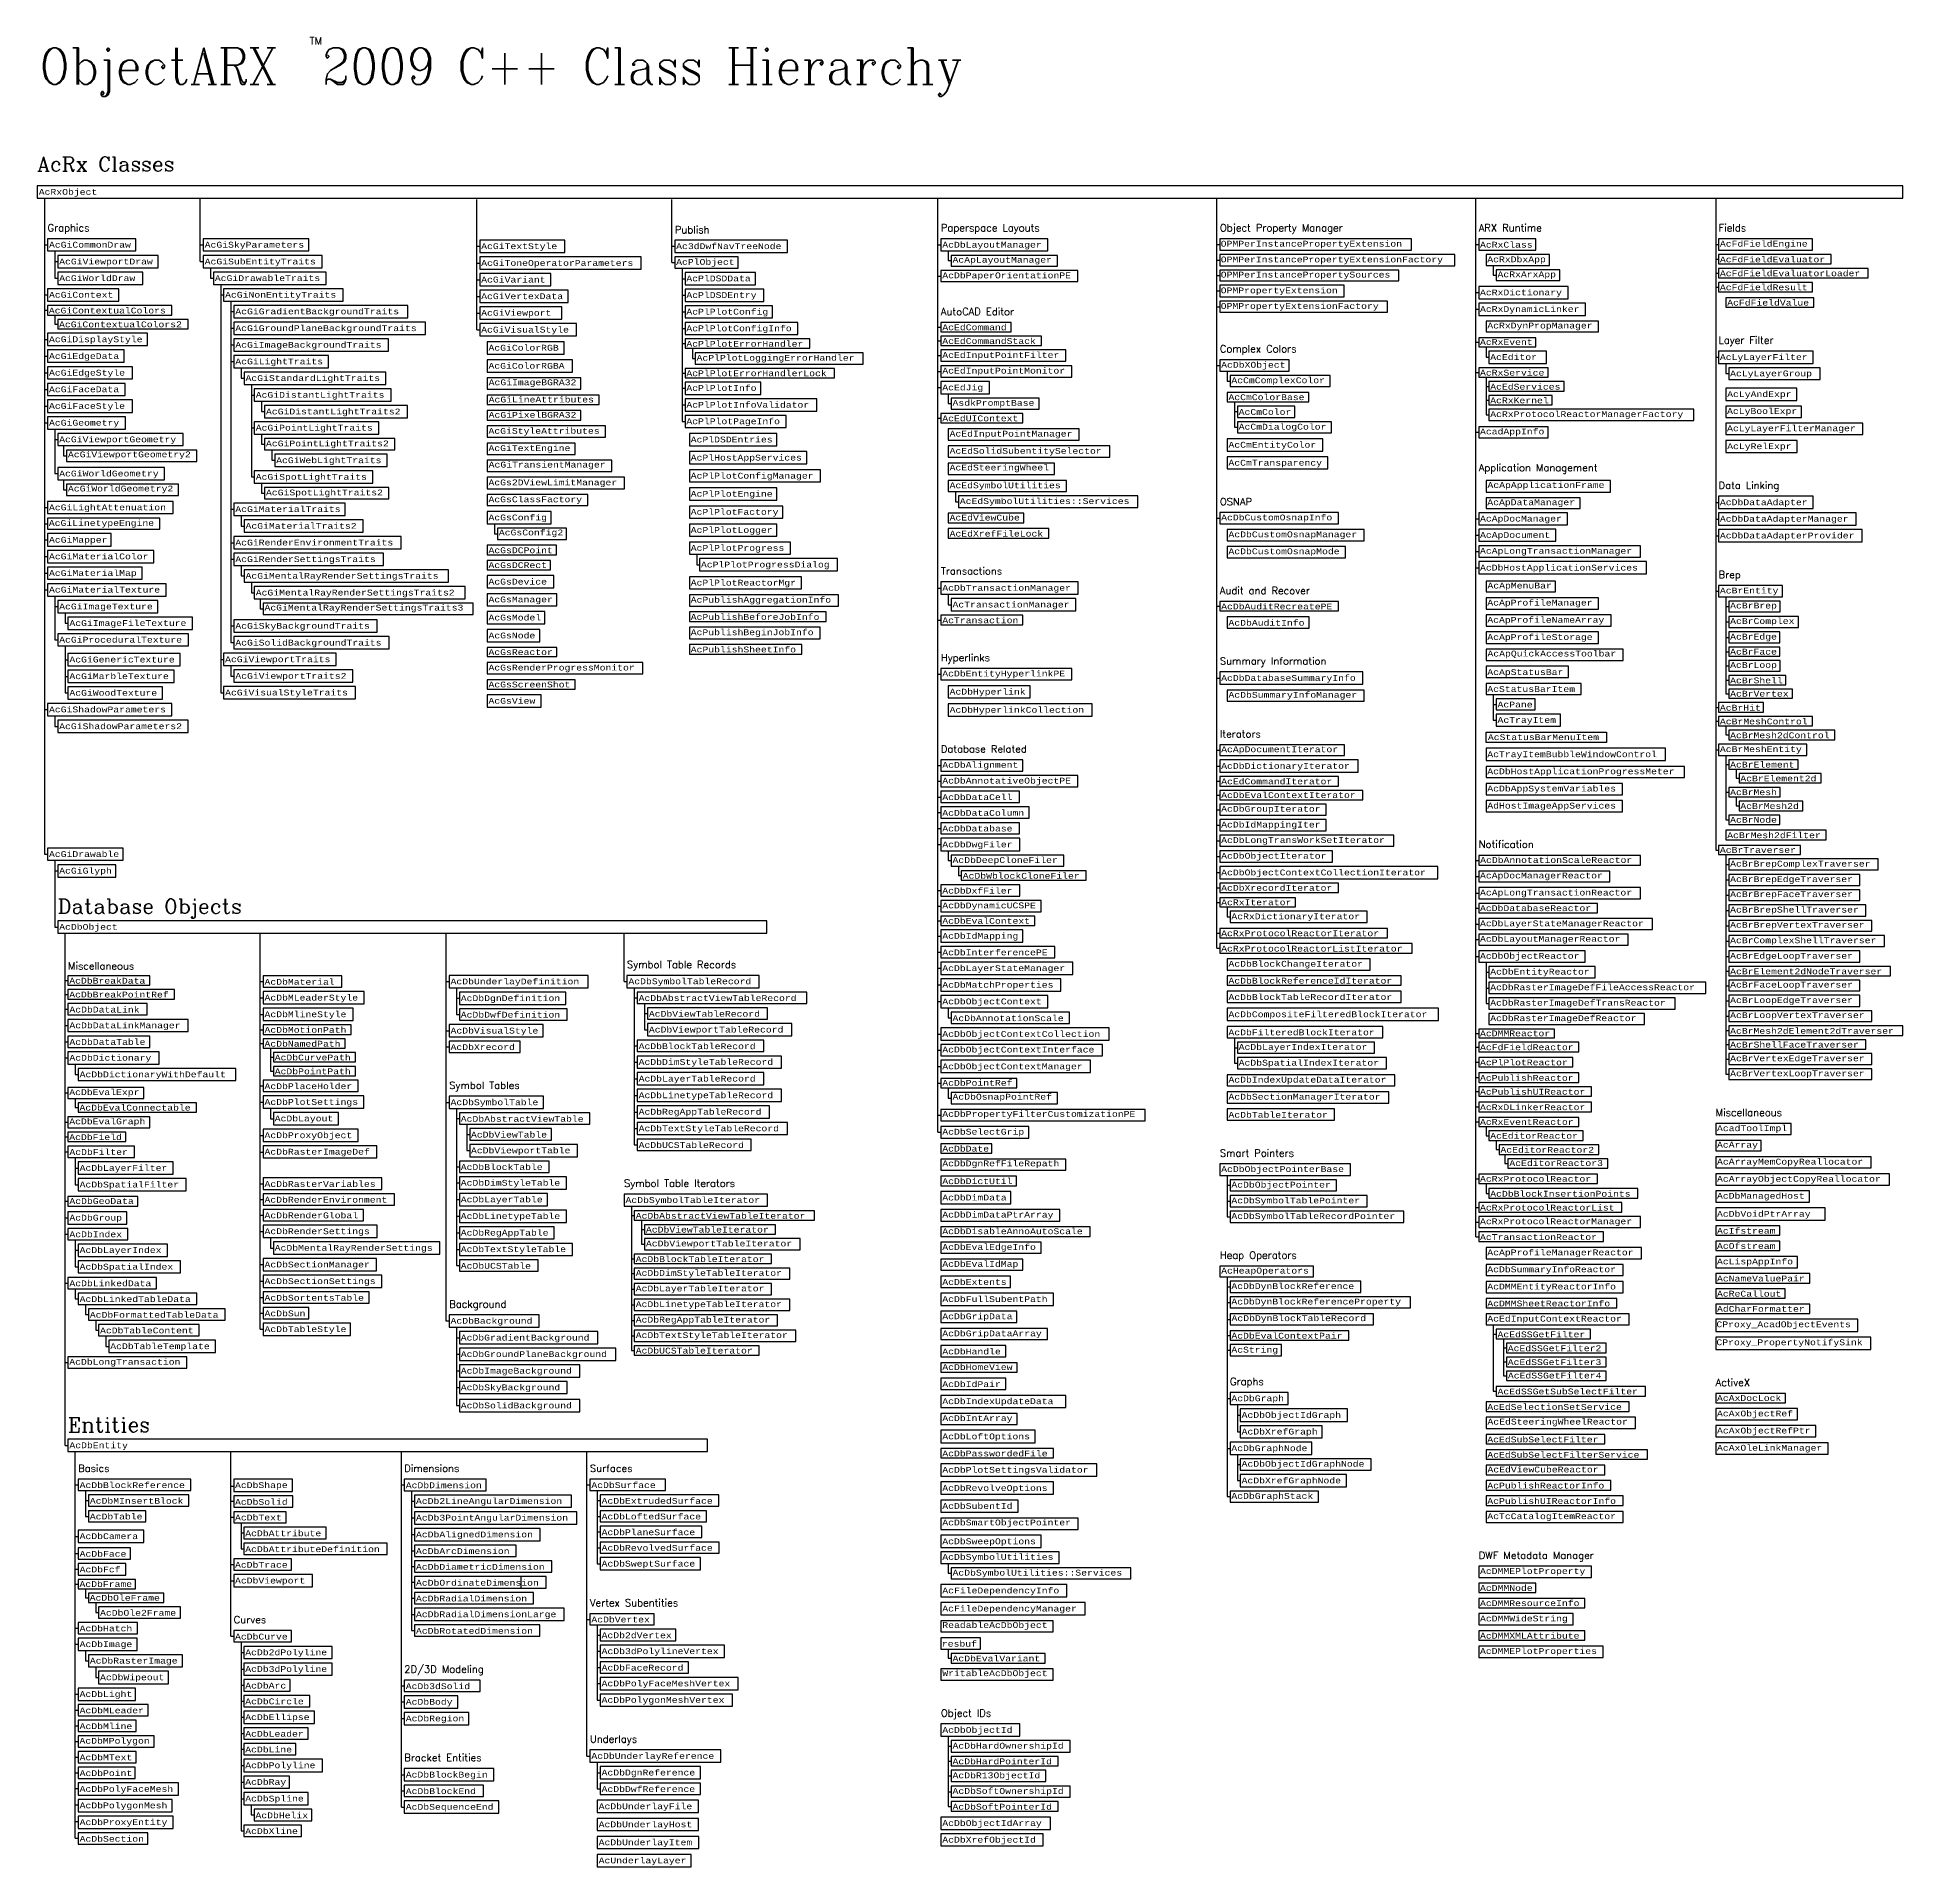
# Model space of a CAD drawing. Header units: inches. Extents: x 350 to 856, y -216 to 10.
# Drawn here: x 349.9 to 477.7, y -115.1 to 10.3 of the extents above; entities that cross this region are included whole.
import ezdxf
from ezdxf.enums import TextEntityAlignment as Align

# ---------------------------------------------------------------- set-up
doc = ezdxf.new("R2010")
doc.units = ezdxf.units.IN
doc.header["$MEASUREMENT"] = 0
for name, color, linetype in [('Raptor Unmanaged', 7, 'Continuous'), ('Raptor Unmanaged w Wrappers', 3, 'Continuous'), ('Unmanaged', 7, 'Continuous'), ('Unmanaged w Wrappers', 3, 'Continuous')]:
    doc.layers.add(name, color=color, linetype=linetype)
doc.styles.add('Categories', font='romanc.shx', dxfattribs={"height": 0.5})
doc.styles.add('Headings', font='romanc.shx', dxfattribs={"height": 1})
doc.styles.add('Title', font='romanc.shx', dxfattribs={"width": 0.9})
doc.styles.add('Unmanaged', font='COUR.TTF', dxfattribs={"height": 0.2})

msp = doc.modelspace()

# ---------------------------------------------------------------- linework, layer by layer
for p, q in [((350.4, -0.74), (350.4, -45.7)), ((361.07, -5.09), (361.07, -0.74)), ((380.03, -9.76), (380.03, -0.84)), ((393.39, -5.15), (393.39, -0.84)), ((411.62, -64.76), (411.62, -0.74)), ((430.74, -52.15), (430.74, -0.74)), ((448.48, -71.92), (448.48, -0.74)), ((464.92, -0.74), (464.92, -45.42)), ((350.4, -3.94), (350.6, -3.94)), ((351.1, -4.36), (351.1, -6.23)), ((351.1, -5.09), (351.3, -5.09)), ((361.07, -3.94), (361.27, -3.94)), ((361.07, -5.09), (361.27, -5.09)), ((380.03, -4.04), (380.23, -4.04)), ((393.39, -4.04), (393.59, -4.04)), ((411.62, -3.94), (411.82, -3.94)), ((412.32, -4.36), (412.32, -5.02)), ((412.32, -5.02), (412.52, -5.02)), ((430.74, -3.91), (430.94, -3.91)), ((430.74, -4.98), (430.94, -4.98)), ((448.48, -3.91), (448.68, -3.91)), ((464.92, -3.91), (465.12, -3.91)), ((464.92, -4.92), (465.12, -4.92)), ((351.1, -6.23), (351.3, -6.23)), ((361.77, -5.51), (361.77, -6.23)), ((361.77, -6.23), (361.97, -6.23)), ((380.03, -5.19), (380.23, -5.19)), ((380.03, -6.33), (380.23, -6.33)), ((393.39, -5.15), (393.59, -5.15)), ((394.09, -5.54), (394.09, -16.05)), ((394.09, -6.26), (394.29, -6.26)), ((411.62, -6.08), (411.82, -6.08)), ((430.74, -6.04), (430.94, -6.04)), ((449.68, -5.36), (449.68, -6.02)), ((449.68, -6.02), (449.88, -6.02)), ((464.92, -5.88), (465.12, -5.88)), ((350.4, -7.37), (350.6, -7.37)), ((362.47, -6.65), (362.47, -34.63)), ((362.47, -7.37), (362.67, -7.37)), ((380.03, -7.47), (380.23, -7.47)), ((394.09, -7.39), (394.29, -7.39)), ((430.74, -7.1), (430.94, -7.1)), ((448.48, -7.21), (448.68, -7.21)), ((464.92, -6.83), (465.12, -6.83)), ((350.4, -8.42), (350.6, -8.42)), ((351.1, -8.75), (351.1, -9.37)), ((363.17, -7.79), (363.17, -31.2)), ((363.17, -8.51), (363.37, -8.51)), ((380.03, -8.61), (380.23, -8.61)), ((394.09, -8.53), (394.29, -8.53)), ((430.74, -8.18), (430.94, -8.18)), ((448.48, -8.35), (448.68, -8.35)), ((351.1, -9.37), (351.3, -9.37)), ((363.17, -9.66), (363.37, -9.66)), ((380.03, -9.76), (380.23, -9.76)), ((394.09, -9.67), (394.29, -9.67)), ((411.62, -9.58), (411.82, -9.58)), ((350.4, -10.42), (350.6, -10.42)), ((363.17, -10.8), (363.37, -10.8)), ((394.09, -10.71), (394.29, -10.71)), ((394.79, -11.03), (394.79, -11.72)), ((411.62, -10.52), (411.82, -10.52)), ((448.48, -10.61), (448.68, -10.61)), ((449.18, -10.92), (449.18, -11.64)), ((350.4, -11.57), (350.6, -11.57)), ((350.4, -12.71), (350.6, -12.71)), ((363.17, -11.94), (363.37, -11.94)), ((363.87, -12.36), (363.87, -13.08)), ((394.09, -12.73), (394.29, -12.73)), ((394.79, -11.72), (394.99, -11.72)), ((411.62, -11.53), (411.82, -11.53)), ((411.62, -12.61), (411.82, -12.61)), ((430.74, -12.2), (430.94, -12.2)), ((431.44, -12.59), (431.44, -13.27)), ((448.48, -12.69), (448.68, -12.69)), ((449.18, -11.64), (449.38, -11.64)), ((464.91, -11.64), (465.11, -11.64)), ((465.61, -12.06), (465.61, -12.76)), ((465.61, -12.76), (465.81, -12.76)), ((350.4, -13.85), (350.6, -13.85)), ((363.87, -13.08), (364.07, -13.08)), ((364.57, -13.51), (364.57, -19.84)), ((394.09, -13.77), (394.29, -13.77)), ((411.62, -13.72), (411.82, -13.72)), ((431.44, -13.27), (431.64, -13.27)), ((449.18, -13.01), (449.18, -15.59)), ((449.18, -13.64), (449.38, -13.64)), ((350.4, -14.99), (350.6, -14.99)), ((364.57, -14.23), (364.77, -14.23)), ((365.27, -14.65), (365.27, -15.37)), ((394.09, -14.91), (394.29, -14.91)), ((412.32, -14.14), (412.32, -14.82)), ((412.32, -14.82), (412.52, -14.82)), ((431.94, -14.69), (431.94, -16.44)), ((449.18, -14.59), (449.38, -14.59)), ((350.4, -16.14), (350.6, -16.14)), ((351.1, -16.56), (351.1, -19.62)), ((364.57, -16.48), (364.77, -16.48)), ((365.27, -15.37), (365.47, -15.37)), ((394.09, -16.05), (394.29, -16.05)), ((411.62, -15.82), (411.82, -15.82)), ((431.94, -15.37), (432.14, -15.37)), ((431.94, -16.44), (432.14, -16.44)), ((449.18, -15.59), (449.38, -15.59)), ((351.1, -17.28), (351.3, -17.28)), ((351.7, -17.7), (351.7, -18.39)), ((365.27, -16.91), (365.27, -17.59)), ((365.27, -17.59), (365.47, -17.59)), ((448.48, -16.78), (448.68, -16.78)), ((351.7, -18.39), (351.9, -18.39)), ((365.97, -17.98), (365.97, -18.7)), ((365.97, -18.7), (366.17, -18.7)), ((351.1, -19.62), (351.3, -19.62)), ((351.7, -20.04), (351.7, -20.73)), ((364.57, -19.84), (364.77, -19.84)), ((365.27, -20.27), (365.27, -20.95)), ((351.7, -20.73), (351.9, -20.73)), ((365.27, -20.95), (365.47, -20.95)), ((412.82, -20.85), (412.82, -21.54)), ((412.82, -21.54), (413.02, -21.54)), ((464.92, -21.59), (465.12, -21.59)), ((350.4, -21.94), (350.6, -21.94)), ((363.17, -22.06), (363.37, -22.06)), ((363.87, -22.48), (363.87, -23.21)), ((430.74, -22.67), (430.94, -22.67)), ((448.48, -22.72), (448.68, -22.72)), ((464.92, -22.73), (465.12, -22.73)), ((350.4, -23.05), (350.6, -23.05)), ((350.4, -24.16), (350.6, -24.16)), ((363.87, -23.21), (364.07, -23.21)), ((381.23, -23.05), (381.23, -23.74)), ((381.23, -23.74), (381.43, -23.74)), ((448.48, -23.84), (448.68, -23.84)), ((464.92, -23.87), (465.12, -23.87)), ((350.4, -25.3), (350.6, -25.3)), ((363.17, -24.35), (363.37, -24.35)), ((363.17, -25.49), (363.37, -25.49)), ((395.09, -25.14), (395.09, -25.86)), ((448.48, -24.96), (448.68, -24.96)), ((350.4, -26.44), (350.6, -26.44)), ((363.87, -25.91), (363.87, -26.63)), ((363.87, -26.63), (364.07, -26.63)), ((395.09, -25.86), (395.29, -25.86)), ((448.48, -26.07), (448.68, -26.07)), ((350.4, -27.58), (350.6, -27.58)), ((351.1, -28.01), (351.1, -31.01)), ((364.57, -27.06), (364.57, -27.78)), ((364.57, -27.78), (364.77, -27.78)), ((411.62, -27.46), (411.82, -27.46)), ((412.32, -27.88), (412.32, -28.6)), ((464.92, -27.68), (465.12, -27.68)), ((465.62, -28.06), (465.62, -34.71)), ((351.1, -28.73), (351.3, -28.73)), ((351.8, -29.15), (351.8, -29.87)), ((365.17, -28.2), (365.17, -28.89)), ((365.17, -28.89), (365.37, -28.89)), ((412.32, -28.6), (412.52, -28.6)), ((430.74, -28.7), (430.94, -28.7)), ((465.62, -28.73), (465.82, -28.73)), ((351.8, -29.87), (352, -29.87)), ((363.17, -30.06), (363.37, -30.06)), ((411.62, -29.65), (411.82, -29.65)), ((465.62, -29.78), (465.82, -29.78)), ((351.1, -31.01), (351.3, -31.01)), ((351.8, -31.43), (351.8, -34.65)), ((363.17, -31.2), (363.37, -31.2)), ((465.62, -30.84), (465.82, -30.84)), ((465.62, -31.82), (465.82, -31.82)), ((351.8, -32.37), (352, -32.37)), ((362.47, -32.35), (362.67, -32.35)), ((363.17, -32.77), (363.17, -33.49)), ((465.62, -32.79), (465.82, -32.79)), ((351.8, -33.51), (352, -33.51)), ((363.17, -33.49), (363.37, -33.49)), ((411.62, -33.36), (411.82, -33.36)), ((430.74, -33.63), (430.94, -33.63)), ((465.62, -33.78), (465.82, -33.78)), ((350.4, -35.79), (350.6, -35.79)), ((351.8, -34.65), (352, -34.65)), ((362.47, -34.63), (362.67, -34.63)), ((449.68, -34.75), (449.68, -36.52)), ((449.68, -35.43), (449.88, -35.43)), ((464.92, -35.64), (465.12, -35.64)), ((465.62, -34.71), (465.82, -34.71)), ((351.1, -36.22), (351.1, -36.94)), ((351.1, -36.94), (351.3, -36.94)), ((449.68, -36.52), (449.88, -36.52)), ((464.92, -36.59), (465.12, -36.59)), ((465.62, -36.91), (465.62, -37.53)), ((465.62, -37.53), (465.82, -37.53)), ((411.62, -39.63), (411.82, -39.63)), ((430.74, -38.58), (430.94, -38.58)), ((464.92, -38.55), (465.12, -38.55)), ((465.62, -38.93), (465.62, -43.34)), ((465.62, -39.55), (465.82, -39.55)), ((411.62, -40.7), (411.82, -40.7)), ((430.74, -39.66), (430.94, -39.66)), ((430.74, -40.7), (430.94, -40.7)), ((466.32, -39.87), (466.32, -40.5)), ((466.32, -40.5), (466.52, -40.5)), ((411.62, -41.78), (411.82, -41.78)), ((430.74, -41.65), (430.94, -41.65)), ((465.62, -41.44), (465.82, -41.44)), ((466.32, -41.76), (466.32, -42.39)), ((411.62, -42.85), (411.82, -42.85)), ((430.74, -42.65), (430.94, -42.65)), ((465.62, -43.34), (465.82, -43.34)), ((466.32, -42.39), (466.52, -42.39)), ((411.62, -43.93), (411.82, -43.93)), ((430.74, -43.71), (430.94, -43.71)), ((350.4, -45.7), (350.6, -45.7)), ((411.62, -45.04), (411.82, -45.04)), ((412.32, -45.46), (412.32, -46.14)), ((430.74, -44.78), (430.94, -44.78)), ((430.74, -45.85), (430.94, -45.85)), ((464.92, -45.42), (465.12, -45.42)), ((465.62, -45.72), (465.62, -60.78)), ((351.1, -46.12), (351.1, -50.69)), ((351.1, -46.84), (351.3, -46.84)), ((412.32, -46.14), (412.52, -46.14)), ((413.02, -46.53), (413.02, -47.16)), ((413.02, -47.16), (413.22, -47.16)), ((430.74, -46.96), (430.94, -46.96)), ((448.48, -46.13), (448.68, -46.13)), ((448.48, -47.22), (448.68, -47.22)), ((465.62, -46.4), (465.82, -46.4)), ((411.62, -48.18), (411.82, -48.18)), ((430.74, -48), (430.94, -48)), ((448.48, -48.38), (448.68, -48.38)), ((465.62, -47.46), (465.82, -47.46)), ((465.62, -48.51), (465.82, -48.51)), ((411.62, -49.26), (411.82, -49.26)), ((430.74, -49.01), (430.94, -49.01)), ((431.44, -49.31), (431.44, -50)), ((448.48, -49.39), (448.68, -49.39)), ((465.62, -49.56), (465.82, -49.56)), ((351.1, -50.69), (351.3, -50.69)), ((351.8, -86.22), (351.8, -51.11)), ((365.18, -78.26), (365.18, -51.11)), ((377.93, -77.7), (377.93, -51.11)), ((390.11, -54.43), (390.11, -51.11)), ((411.62, -50.26), (411.82, -50.26)), ((430.74, -51.11), (430.94, -51.11)), ((431.44, -50), (431.64, -50)), ((448.48, -50.49), (448.68, -50.49)), ((465.62, -50.6), (465.82, -50.6)), ((411.62, -51.31), (411.82, -51.31)), ((430.74, -52.15), (430.94, -52.15)), ((448.48, -51.55), (448.68, -51.55)), ((465.62, -51.65), (465.82, -51.65)), ((411.62, -52.42), (411.82, -52.42)), ((411.62, -53.52), (411.82, -53.52)), ((448.48, -52.72), (448.68, -52.72)), ((449.18, -53.1), (449.18, -55.94)), ((465.62, -52.71), (465.82, -52.71)), ((351.8, -54.36), (352, -54.36)), ((365.18, -54.43), (365.38, -54.43)), ((377.93, -54.43), (378.13, -54.43)), ((378.63, -54.85), (378.63, -56.68)), ((390.11, -54.43), (390.31, -54.43)), ((390.81, -54.85), (390.81, -65.61)), ((411.62, -54.66), (411.82, -54.66)), ((449.18, -53.79), (449.38, -53.79)), ((449.18, -54.87), (449.38, -54.87)), ((465.62, -53.72), (465.82, -53.72)), ((465.62, -54.71), (465.82, -54.71)), ((351.8, -55.31), (352, -55.31)), ((365.18, -55.54), (365.38, -55.54)), ((378.63, -55.57), (378.83, -55.57)), ((390.81, -55.54), (391.01, -55.54)), ((391.51, -55.93), (391.51, -57.73)), ((411.62, -55.8), (411.82, -55.8)), ((412.32, -56.22), (412.32, -56.91)), ((449.18, -55.94), (449.38, -55.94)), ((465.62, -55.75), (465.82, -55.75)), ((351.8, -56.33), (352, -56.33)), ((351.8, -57.44), (352, -57.44)), ((365.18, -56.68), (365.38, -56.68)), ((378.63, -56.68), (378.83, -56.68)), ((391.51, -56.62), (391.71, -56.62)), ((412.32, -56.91), (412.52, -56.91)), ((465.62, -56.8), (465.82, -56.8)), ((351.8, -58.55), (352, -58.55)), ((365.18, -57.73), (365.38, -57.73)), ((365.18, -58.68), (365.38, -58.68)), ((377.93, -57.8), (378.13, -57.8)), ((391.51, -57.73), (391.71, -57.73)), ((411.62, -58.03), (411.82, -58.03)), ((431.94, -58.28), (431.94, -60.03)), ((448.48, -57.98), (448.68, -57.98)), ((448.48, -57.98), (448.68, -57.98)), ((448.48, -57.98), (448.68, -57.98)), ((465.62, -57.79), (465.82, -57.79)), ((465.62, -58.74), (465.82, -58.74)), ((351.8, -59.66), (352, -59.66)), ((352.5, -60.08), (352.5, -60.8)), ((365.88, -59), (365.88, -60.56)), ((365.88, -59.62), (366.08, -59.62)), ((377.93, -58.91), (378.13, -58.91)), ((390.81, -58.84), (391.01, -58.84)), ((390.81, -59.95), (391.01, -59.95)), ((411.62, -59.14), (411.82, -59.14)), ((431.94, -58.96), (432.14, -58.96)), ((431.94, -60.03), (432.14, -60.03)), ((448.48, -58.92), (448.68, -58.92)), ((448.48, -59.96), (448.68, -59.96)), ((465.62, -59.74), (465.82, -59.74)), ((352.5, -60.8), (352.7, -60.8)), ((365.88, -60.56), (366.08, -60.56)), ((390.81, -61.09), (391.01, -61.09)), ((411.62, -60.25), (411.82, -60.25)), ((448.48, -61.01), (448.68, -61.01)), ((465.62, -60.78), (465.82, -60.78)), ((351.8, -62.06), (352, -62.06)), ((352.5, -62.45), (352.5, -63.07)), ((365.18, -61.58), (365.38, -61.58)), ((390.81, -62.23), (391.01, -62.23)), ((411.62, -61.39), (411.82, -61.39)), ((412.32, -61.72), (412.32, -62.41)), ((412.32, -62.41), (412.52, -62.41)), ((448.48, -61.97), (448.68, -61.97)), ((352.5, -63.07), (352.7, -63.07)), ((365.18, -62.69), (365.38, -62.69)), ((365.88, -63.11), (365.88, -63.83)), ((365.88, -63.83), (366.08, -63.83)), ((377.93, -62.71), (378.13, -62.71)), ((378.63, -63.13), (378.63, -73.89)), ((378.63, -63.82), (378.83, -63.82)), ((390.81, -63.37), (391.01, -63.37)), ((411.62, -63.58), (411.82, -63.58)), ((448.48, -63.02), (448.68, -63.02)), ((351.8, -64.07), (352, -64.07)), ((351.8, -65.07), (352, -65.07)), ((365.18, -64.97), (365.38, -64.97)), ((379.33, -64.21), (379.33, -66.01)), ((379.33, -64.9), (379.53, -64.9)), ((390.81, -64.5), (391.01, -64.5)), ((411.62, -64.76), (411.82, -64.76)), ((448.48, -64.05), (448.68, -64.05)), ((449.18, -64.36), (449.18, -64.99)), ((449.18, -64.99), (449.38, -64.99)), ((351.8, -66.09), (352, -66.09)), ((365.18, -66.11), (365.38, -66.11)), ((379.33, -66.01), (379.53, -66.01)), ((390.81, -65.61), (391.01, -65.61)), ((449.88, -65.31), (449.88, -65.94)), ((449.88, -65.94), (450.08, -65.94)), ((450.48, -66.27), (450.48, -66.9)), ((352.5, -66.48), (352.5, -68.35)), ((352.5, -67.21), (352.7, -67.21)), ((378.63, -67.12), (378.83, -67.12)), ((431.44, -67.71), (431.44, -70.55)), ((450.48, -66.9), (450.68, -66.9)), ((352.5, -68.35), (352.7, -68.35)), ((365.18, -68.28), (365.38, -68.28)), ((378.63, -68.23), (378.83, -68.23)), ((431.44, -68.39), (431.64, -68.39)), ((448.48, -67.94), (448.68, -67.94)), ((449.18, -68.26), (449.18, -68.95)), ((449.18, -68.95), (449.38, -68.95)), ((351.8, -69.49), (352, -69.49)), ((365.18, -69.36), (365.38, -69.36)), ((378.63, -69.37), (378.83, -69.37)), ((390.61, -69.83), (390.61, -79.71)), ((431.44, -69.47), (431.64, -69.47)), ((448.48, -69.91), (448.68, -69.91)), ((351.8, -70.63), (352, -70.63)), ((365.18, -70.44), (365.38, -70.44)), ((365.18, -71.55), (365.38, -71.55)), ((378.63, -70.51), (378.83, -70.51)), ((390.61, -70.46), (390.81, -70.46)), ((391.31, -70.79), (391.31, -72.43)), ((391.31, -71.41), (391.51, -71.41)), ((431.44, -70.55), (431.64, -70.55)), ((448.48, -70.91), (448.68, -70.91)), ((351.8, -71.73), (352, -71.73)), ((352.5, -72.12), (352.5, -73.98)), ((352.5, -72.84), (352.7, -72.84)), ((365.88, -71.97), (365.88, -72.69)), ((365.88, -72.69), (366.08, -72.69)), ((378.63, -71.65), (378.83, -71.65)), ((378.63, -72.79), (378.83, -72.79)), ((391.31, -72.43), (391.51, -72.43)), ((448.48, -71.92), (448.68, -71.92)), ((352.5, -73.98), (352.7, -73.98)), ((365.18, -73.83), (365.38, -73.83)), ((378.63, -73.89), (378.83, -73.89)), ((390.61, -73.44), (390.81, -73.44)), ((351.8, -75.09), (352, -75.09)), ((365.18, -74.97), (365.38, -74.97)), ((390.61, -74.44), (390.81, -74.44)), ((431.44, -74.67), (431.44, -89.73)), ((431.44, -75.36), (431.64, -75.36)), ((352.5, -75.48), (352.5, -76.17)), ((352.5, -76.17), (352.7, -76.17)), ((353.2, -76.56), (353.2, -77.25)), ((365.18, -76.08), (365.38, -76.08)), ((390.61, -75.51), (390.81, -75.51)), ((390.61, -76.58), (390.81, -76.58)), ((431.44, -76.42), (431.64, -76.42)), ((353.2, -77.25), (353.4, -77.25)), ((353.9, -77.64), (353.9, -78.33)), ((365.18, -77.16), (365.38, -77.16)), ((378.13, -77.7), (377.93, -77.7)), ((390.61, -77.65), (390.81, -77.65)), ((431.44, -77.58), (431.64, -77.58)), ((449.68, -77.96), (449.68, -82.51)), ((353.9, -78.33), (354.1, -78.33)), ((354.6, -78.71), (354.6, -79.43)), ((365.18, -78.26), (365.38, -78.26)), ((378.63, -78.11), (378.63, -83.49)), ((378.63, -78.84), (378.83, -78.84)), ((390.61, -78.71), (390.81, -78.71)), ((431.44, -78.68), (431.64, -78.68)), ((449.68, -78.59), (449.88, -78.59)), ((450.38, -78.92), (450.38, -81.45)), ((354.6, -79.43), (354.8, -79.43)), ((378.63, -79.97), (378.83, -79.97)), ((390.61, -79.71), (390.81, -79.71)), ((431.44, -79.7), (431.64, -79.7)), ((450.38, -79.54), (450.58, -79.54)), ((450.38, -80.5), (450.58, -80.5)), ((351.8, -80.54), (352, -80.54)), ((378.63, -81.11), (378.83, -81.11)), ((450.38, -81.45), (450.58, -81.45)), ((378.63, -82.25), (378.83, -82.25)), ((431.44, -83.01), (431.64, -83.01)), ((449.68, -82.51), (449.88, -82.51)), ((378.63, -83.49), (378.83, -83.49)), ((432.14, -83.42), (432.14, -85.28)), ((432.14, -84.14), (432.34, -84.14)), ((432.14, -85.28), (432.34, -85.28)), ((351.8, -86.22), (352, -86.22)), ((352.5, -113.13), (352.5, -86.64)), ((363.16, -99.3), (363.16, -86.64)), ((374.85, -111), (374.85, -86.64)), ((387.57, -107.51), (387.57, -86.64)), ((431.44, -86.42), (431.64, -86.42)), ((432.14, -86.84), (432.14, -88.63)), ((432.14, -87.52), (432.34, -87.52)), ((352.5, -88.93), (352.7, -88.93)), ((353.2, -89.31), (353.2, -91.08)), ((363.16, -89.01), (363.36, -89.01)), ((374.85, -88.93), (375.05, -88.93)), ((375.55, -89.32), (375.55, -98.91)), ((387.57, -88.93), (387.77, -88.93)), ((388.27, -89.31), (388.27, -94.33)), ((432.14, -88.63), (432.34, -88.63)), ((353.2, -90), (353.4, -90)), ((363.16, -90.04), (363.36, -90.04)), ((375.55, -90.04), (375.75, -90.04)), ((388.27, -90), (388.47, -90)), ((431.44, -89.73), (431.64, -89.73)), ((353.2, -91.08), (353.4, -91.08)), ((363.16, -91.14), (363.36, -91.14)), ((363.86, -91.53), (363.86, -93.3)), ((375.55, -91.18), (375.75, -91.18)), ((388.27, -91.08), (388.47, -91.08)), ((352.5, -92.45), (352.7, -92.45)), ((363.86, -92.22), (364.06, -92.22)), ((363.86, -93.3), (364.06, -93.3)), ((375.55, -92.33), (375.75, -92.33)), ((388.27, -92.15), (388.47, -92.15)), ((388.27, -93.23), (388.47, -93.23)), ((352.5, -93.63), (352.7, -93.63)), ((363.16, -94.38), (363.36, -94.38)), ((375.55, -93.44), (375.75, -93.44)), ((375.55, -94.52), (375.75, -94.52)), ((388.27, -94.33), (388.47, -94.33)), ((412.32, -94.3), (412.32, -94.98)), ((352.5, -94.71), (352.7, -94.71)), ((352.5, -95.72), (352.7, -95.72)), ((363.16, -95.49), (363.36, -95.49)), ((375.55, -95.6), (375.75, -95.6)), ((412.32, -94.98), (412.52, -94.98)), ((353.2, -96.04), (353.2, -96.66)), ((353.2, -96.66), (353.4, -96.66)), ((353.9, -96.98), (353.9, -97.67)), ((375.55, -96.69), (375.75, -96.69)), ((353.9, -97.67), (354.1, -97.67)), ((375.55, -97.8), (375.75, -97.8)), ((387.57, -98.14), (387.77, -98.14)), ((352.5, -98.74), (352.7, -98.74)), ((363.16, -99.3), (363.36, -99.3)), ((363.86, -99.69), (363.86, -112.63)), ((375.55, -98.91), (375.75, -98.91)), ((388.27, -98.52), (388.27, -103.68)), ((388.27, -99.22), (388.47, -99.22)), ((352.5, -99.85), (352.7, -99.85)), ((353.2, -100.27), (353.2, -100.98)), ((353.2, -100.98), (353.4, -100.98)), ((363.86, -100.41), (364.06, -100.41)), ((388.27, -100.33), (388.47, -100.33)), ((412.32, -100.18), (412.32, -100.81)), ((412.32, -100.81), (412.52, -100.81)), ((353.9, -101.4), (353.9, -102.12)), ((353.9, -102.12), (354.1, -102.12)), ((363.86, -101.55), (364.06, -101.55)), ((388.27, -101.44), (388.47, -101.44)), ((352.5, -103.27), (352.7, -103.27)), ((363.86, -102.66), (364.06, -102.66)), ((374.85, -102.69), (375.05, -102.69)), ((388.27, -102.54), (388.47, -102.54)), ((352.5, -104.36), (352.7, -104.36)), ((363.86, -103.74), (364.06, -103.74)), ((374.85, -103.8), (375.05, -103.8)), ((388.27, -103.68), (388.47, -103.68)), ((352.5, -105.44), (352.7, -105.44)), ((363.86, -104.85), (364.06, -104.85)), ((363.86, -105.96), (364.06, -105.96)), ((374.85, -104.94), (375.05, -104.94)), ((352.5, -106.52), (352.7, -106.52)), ((363.86, -107.04), (364.06, -107.04)), ((412.32, -106.15), (412.32, -110.96)), ((412.32, -106.84), (412.52, -106.84)), ((352.5, -107.58), (352.7, -107.58)), ((363.86, -108.15), (364.06, -108.15)), ((387.57, -107.51), (387.77, -107.51)), ((388.27, -107.93), (388.27, -109.75)), ((388.27, -108.65), (388.47, -108.65)), ((412.32, -107.86), (412.52, -107.86)), ((352.5, -108.66), (352.7, -108.66)), ((352.5, -109.74), (352.7, -109.74)), ((363.86, -109.29), (364.06, -109.29)), ((374.85, -108.79), (375.05, -108.79)), ((374.85, -109.89), (375.05, -109.89)), ((388.27, -109.75), (388.47, -109.75)), ((412.32, -108.87), (412.52, -108.87)), ((352.5, -110.85), (352.7, -110.85)), ((363.86, -110.43), (364.06, -110.43)), ((364.56, -110.85), (364.56, -111.54)), ((374.85, -111), (375.05, -111)), ((412.32, -109.95), (412.52, -109.95)), ((412.32, -110.96), (412.52, -110.96)), ((352.5, -111.99), (352.7, -111.99)), ((364.56, -111.54), (364.76, -111.54)), ((352.5, -113.13), (352.7, -113.13)), ((363.86, -112.63), (364.06, -112.63))]:
    msp.add_line(p, q)
for points in [[(349.9, 0.1), (349.9, -0.74), (477.74, -0.74), (477.74, 0.1)], [(350.6, -3.52), (350.6, -4.36), (356.65, -4.36), (356.65, -3.52)], [(361.27, -3.52), (361.27, -4.36), (368.5, -4.36), (368.5, -3.52)], [(380.23, -3.62), (380.23, -4.46), (386.05, -4.46), (386.05, -3.62)], [(393.59, -3.62), (393.59, -4.46), (401.31, -4.46), (401.31, -3.62)], [(411.82, -3.52), (411.82, -4.36), (419.16, -4.36), (419.16, -3.52)], [(430.94, -3.52), (430.94, -4.3), (444.08, -4.3), (444.08, -3.52)], [(448.68, -3.52), (448.68, -4.3), (452.6, -4.3), (452.6, -3.52)], [(465.12, -3.52), (465.12, -4.3), (471.56, -4.3), (471.56, -3.52)], [(351.3, -4.66), (351.3, -5.51), (358.18, -5.51), (358.18, -4.66)], [(361.27, -4.66), (361.27, -5.51), (369.42, -5.51), (369.42, -4.66)], [(380.23, -4.76), (380.23, -5.61), (391.29, -5.61), (391.29, -4.76)], [(393.59, -4.76), (393.59, -5.54), (397.93, -5.54), (397.93, -4.76)], [(412.52, -4.66), (412.52, -5.39), (419.82, -5.39), (419.82, -4.66)], [(430.94, -4.6), (430.94, -5.37), (447.05, -5.37), (447.05, -4.6)], [(449.18, -4.6), (449.18, -5.36), (453.53, -5.36), (453.53, -4.6)], [(465.12, -4.6), (465.12, -5.25), (472.83, -5.25), (472.83, -4.6)], [(351.3, -5.81), (351.3, -6.65), (357.14, -6.65), (357.14, -5.81)], [(361.97, -5.81), (361.97, -6.65), (369.7, -6.65), (369.7, -5.81)], [(380.23, -5.91), (380.23, -6.75), (385.1, -6.75), (385.1, -5.91)], [(394.29, -5.84), (394.29, -6.67), (399.11, -6.67), (399.11, -5.84)], [(411.82, -5.69), (411.82, -6.46), (421.21, -6.46), (421.21, -5.69)], [(430.94, -5.67), (430.94, -6.41), (443.21, -6.41), (443.21, -5.67)], [(449.88, -5.66), (449.88, -6.39), (454.23, -6.39), (454.23, -5.66)], [(465.12, -5.55), (465.12, -6.21), (475.36, -6.21), (475.36, -5.55)], [(350.6, -6.95), (350.6, -7.79), (355.48, -7.79), (355.48, -6.95)], [(362.67, -6.95), (362.67, -7.79), (370.86, -7.79), (370.86, -6.95)], [(380.23, -7.05), (380.23, -7.89), (386.27, -7.89), (386.27, -7.05)], [(394.29, -6.97), (394.29, -7.81), (399.7, -7.81), (399.7, -6.97)], [(430.94, -6.71), (430.94, -7.49), (439.46, -7.49), (439.46, -6.71)], [(448.68, -6.79), (448.68, -7.63), (454.81, -7.63), (454.81, -6.79)], [(465.12, -6.51), (465.12, -7.16), (471.56, -7.16), (471.56, -6.51)], [(465.62, -7.56), (465.62, -8.22), (471.64, -8.22), (471.64, -7.56)], [(350.6, -8.09), (350.6, -8.75), (359.13, -8.75), (359.13, -8.09)], [(363.37, -8.09), (363.37, -8.94), (375.3, -8.94), (375.3, -8.09)], [(380.23, -8.19), (380.23, -9.04), (385.84, -9.04), (385.84, -8.19)], [(394.29, -8.11), (394.29, -8.95), (400.29, -8.95), (400.29, -8.11)], [(430.94, -7.79), (430.94, -8.56), (442.43, -8.56), (442.43, -7.79)], [(448.68, -7.93), (448.68, -8.77), (455.99, -8.77), (455.99, -7.93)], [(350.6, -10), (350.6, -10.84), (357.46, -10.84), (357.46, -10)], [(351.3, -9.05), (351.3, -9.7), (360.23, -9.7), (360.23, -9.05)], [(363.37, -9.24), (363.37, -10.08), (376.5, -10.08), (376.5, -9.24)], [(380.23, -9.34), (380.23, -10.18), (386.85, -10.18), (386.85, -9.34)], [(394.29, -9.25), (394.29, -10.09), (402.01, -10.09), (402.01, -9.25)], [(411.82, -9.26), (411.82, -9.9), (416.63, -9.9), (416.63, -9.26)], [(411.82, -10.2), (411.82, -10.84), (418.72, -10.84), (418.72, -10.2)], [(449.18, -9.17), (449.18, -9.9), (456.9, -9.9), (456.9, -9.17)], [(350.6, -11.14), (350.6, -11.99), (355.85, -11.99), (355.85, -11.14)], [(363.37, -10.38), (363.37, -11.22), (373.97, -11.22), (373.97, -10.38)], [(380.73, -10.58), (380.73, -11.42), (386, -11.42), (386, -10.58)], [(394.29, -10.39), (394.29, -11.03), (402.84, -11.03), (402.84, -10.39)], [(394.99, -11.33), (394.99, -12.11), (406.49, -12.11), (406.49, -11.33)], [(411.82, -11.14), (411.82, -11.92), (420.38, -11.92), (420.38, -11.14)], [(448.68, -10.3), (448.68, -10.92), (452.6, -10.92), (452.6, -10.3)], [(449.38, -11.22), (449.38, -12.06), (453.32, -12.06), (453.32, -11.22)], [(465.11, -11.22), (465.11, -12.06), (471.6, -12.06), (471.6, -11.22)], [(350.6, -12.29), (350.6, -13.13), (356.42, -13.13), (356.42, -12.29)], [(363.37, -11.52), (363.37, -12.36), (369.85, -12.36), (369.85, -11.52)], [(364.07, -12.66), (364.07, -13.51), (373.79, -13.51), (373.79, -12.66)], [(380.73, -11.82), (380.73, -12.66), (386.57, -12.66), (386.57, -11.82)], [(394.29, -12.41), (394.29, -13.05), (404.54, -13.05), (404.54, -12.41)], [(411.82, -12.22), (411.82, -13), (420.8, -13), (420.8, -12.22)], [(430.94, -11.81), (430.94, -12.59), (435.7, -12.59), (435.7, -11.81)], [(448.68, -12.36), (448.68, -13.01), (453.44, -13.01), (453.44, -12.36)], [(465.81, -12.36), (465.81, -13.17), (472.09, -13.17), (472.09, -12.36)], [(350.6, -13.43), (350.6, -14.27), (355.91, -14.27), (355.91, -13.43)], [(364.77, -13.81), (364.77, -14.65), (374.14, -14.65), (374.14, -13.81)], [(380.73, -13.06), (380.73, -13.84), (387.14, -13.84), (387.14, -13.06)], [(394.29, -13.35), (394.29, -14.19), (399.48, -14.19), (399.48, -13.35)], [(411.82, -13.3), (411.82, -14.14), (415.15, -14.14), (415.15, -13.3)], [(431.44, -14.05), (431.44, -14.69), (437.04, -14.69), (437.04, -14.05)], [(431.64, -12.89), (431.64, -13.65), (438.51, -13.65), (438.51, -12.89)], [(449.38, -13.31), (449.38, -13.97), (454.54, -13.97), (454.54, -13.31)], [(465.61, -13.77), (465.61, -14.6), (470.48, -14.6), (470.48, -13.77)], [(350.6, -14.57), (350.6, -15.42), (356.42, -15.42), (356.42, -14.57)], [(365.47, -14.95), (365.47, -15.79), (375.27, -15.79), (375.27, -14.95)], [(380.73, -14.24), (380.73, -14.89), (388.41, -14.89), (388.41, -14.24)], [(380.73, -15.29), (380.73, -15.95), (387.14, -15.95), (387.14, -15.29)], [(394.29, -14.49), (394.29, -15.33), (403.31, -15.33), (403.31, -14.49)], [(412.52, -14.44), (412.52, -15.2), (418.55, -15.2), (418.55, -14.44)], [(432.14, -14.99), (432.14, -15.76), (436.08, -15.76), (436.08, -14.99)], [(449.38, -14.27), (449.38, -14.91), (453.71, -14.91), (453.71, -14.27)], [(449.38, -15.21), (449.38, -15.97), (463.42, -15.97), (463.42, -15.21)], [(465.61, -15), (465.61, -15.76), (470.81, -15.76), (470.81, -15)], [(350.6, -15.72), (350.6, -16.56), (355.94, -16.56), (355.94, -15.72)], [(364.77, -16.06), (364.77, -16.91), (373.31, -16.91), (373.31, -16.06)], [(380.73, -16.35), (380.73, -17.12), (388.83, -17.12), (388.83, -16.35)], [(394.29, -15.63), (394.29, -16.46), (401.21, -16.46), (401.21, -15.63)], [(411.82, -15.5), (411.82, -16.14), (417.43, -16.14), (417.43, -15.5)], [(412.32, -16.54), (412.32, -17.32), (421.3, -17.32), (421.3, -16.54)], [(432.14, -16.06), (432.14, -16.83), (438.59, -16.83), (438.59, -16.06)], [(448.68, -16.4), (448.68, -17.16), (453.44, -17.16), (453.44, -16.4)], [(465.61, -16.16), (465.61, -16.94), (475.01, -16.94), (475.01, -16.16)], [(351.3, -16.86), (351.3, -17.7), (359.9, -17.7), (359.9, -16.86)], [(365.47, -17.21), (365.47, -17.98), (374.4, -17.98), (374.4, -17.21)], [(380.73, -17.52), (380.73, -18.3), (386.75, -18.3), (386.75, -17.52)], [(394.59, -16.86), (394.59, -17.71), (400.58, -17.71), (400.58, -16.86)], [(412.32, -17.72), (412.32, -18.49), (423.4, -18.49), (423.4, -17.72)], [(431.44, -17.23), (431.44, -18.07), (438, -18.07), (438, -17.23)], [(465.61, -17.34), (465.61, -18.17), (470.5, -18.17), (470.5, -17.34)], [(351.9, -18), (351.9, -18.78), (360.83, -18.78), (360.83, -18)], [(366.17, -18.28), (366.17, -19.12), (373.88, -19.12), (373.88, -18.28)], [(380.73, -18.7), (380.73, -19.47), (389.28, -19.47), (389.28, -18.7)], [(394.59, -18.11), (394.59, -18.95), (402.64, -18.95), (402.64, -18.11)], [(412.32, -18.9), (412.32, -19.68), (419.6, -19.68), (419.6, -18.9)], [(431.44, -18.47), (431.44, -19.29), (438.35, -19.29), (438.35, -18.47)], [(351.3, -19.2), (351.3, -20.04), (358.61, -20.04), (358.61, -19.2)], [(351.9, -20.34), (351.9, -21.12), (359.57, -21.12), (359.57, -20.34)], [(364.77, -19.42), (364.77, -20.27), (372.89, -20.27), (372.89, -19.42)], [(380.73, -19.87), (380.73, -20.65), (390.13, -20.65), (390.13, -19.87)], [(394.59, -19.35), (394.59, -20.19), (403.58, -20.19), (403.58, -19.35)], [(412.32, -20.08), (412.32, -20.85), (420.43, -20.85), (420.43, -20.08)], [(449.18, -20.1), (449.18, -20.88), (457.72, -20.88), (457.72, -20.1)], [(350.6, -21.52), (350.6, -22.36), (359.2, -22.36), (359.2, -21.52)], [(363.37, -21.64), (363.37, -22.48), (371, -22.48), (371, -21.64)], [(365.47, -20.57), (365.47, -21.34), (373.98, -21.34), (373.98, -20.57)], [(380.73, -21.05), (380.73, -21.81), (387.63, -21.81), (387.63, -21.05)], [(394.59, -20.59), (394.59, -21.44), (400.58, -21.44), (400.58, -20.59)], [(413.02, -21.15), (413.02, -21.93), (425.33, -21.93), (425.33, -21.15)], [(449.18, -21.28), (449.18, -22.01), (455.63, -22.01), (455.63, -21.28)], [(465.12, -21.17), (465.12, -22.01), (471.6, -22.01), (471.6, -21.17)], [(350.6, -22.66), (350.6, -23.43), (358.3, -23.43), (358.3, -22.66)], [(364.07, -22.78), (364.07, -23.63), (372.22, -23.63), (372.22, -22.78)], [(380.73, -22.21), (380.73, -23.05), (385.12, -23.05), (385.12, -22.21)], [(394.59, -21.84), (394.59, -22.67), (400.99, -22.67), (400.99, -21.84)], [(412.32, -22.33), (412.32, -22.98), (417.5, -22.98), (417.5, -22.33)], [(430.94, -22.29), (430.94, -23.05), (439.06, -23.05), (439.06, -22.29)], [(448.68, -22.31), (448.68, -23.13), (454.77, -23.13), (454.77, -22.31)], [(465.12, -22.31), (465.12, -23.15), (474.55, -23.15), (474.55, -22.31)], [(350.6, -23.73), (350.6, -24.58), (354.96, -24.58), (354.96, -23.73)], [(363.37, -23.93), (363.37, -24.77), (374.84, -24.77), (374.84, -23.93)], [(381.43, -23.35), (381.43, -24.13), (386.16, -24.13), (386.16, -23.35)], [(394.59, -23.07), (394.59, -23.91), (400.58, -23.91), (400.58, -23.07)], [(412.32, -23.38), (412.32, -24.04), (419.22, -24.04), (419.22, -23.38)], [(431.44, -23.45), (431.44, -24.22), (440.83, -24.22), (440.83, -23.45)], [(448.68, -23.43), (448.68, -24.25), (453.96, -24.25), (453.96, -23.43)], [(465.12, -23.45), (465.12, -24.29), (474.96, -24.29), (474.96, -23.45)], [(350.6, -24.88), (350.6, -25.72), (357.88, -25.72), (357.88, -24.88)], [(363.37, -25.07), (363.37, -25.91), (373.63, -25.91), (373.63, -25.07)], [(380.73, -24.53), (380.73, -25.18), (385.49, -25.18), (385.49, -24.53)], [(394.59, -24.31), (394.59, -25.14), (401.51, -25.14), (401.51, -24.31)], [(395.29, -25.44), (395.29, -26.28), (404.73, -26.28), (404.73, -25.44)], [(431.44, -24.62), (431.44, -25.38), (439.56, -25.38), (439.56, -24.62)], [(448.68, -24.57), (448.68, -25.35), (459.76, -25.35), (459.76, -24.57)], [(350.6, -26.02), (350.6, -26.86), (357.09, -26.86), (357.09, -26.02)], [(364.07, -26.21), (364.07, -27.06), (378.07, -27.06), (378.07, -26.21)], [(380.73, -25.58), (380.73, -26.2), (385.07, -26.2), (385.07, -25.58)], [(380.73, -26.6), (380.73, -27.45), (385.29, -27.45), (385.29, -26.6)], [(394.59, -26.68), (394.59, -27.52), (402.27, -27.52), (402.27, -26.68)], [(448.68, -25.65), (448.68, -26.49), (460.19, -26.49), (460.19, -25.65)], [(350.6, -27.16), (350.6, -28.01), (358.74, -28.01), (358.74, -27.16)], [(364.77, -27.36), (364.77, -28.2), (379.23, -28.2), (379.23, -27.36)], [(380.73, -27.85), (380.73, -28.67), (385.51, -28.67), (385.51, -27.85)], [(394.59, -27.92), (394.59, -28.7), (404.81, -28.7), (404.81, -27.92)], [(411.82, -27.04), (411.82, -27.88), (421.23, -27.88), (421.23, -27.04)], [(449.18, -26.99), (449.18, -27.72), (453.95, -27.72), (453.95, -26.99)], [(449.18, -28.12), (449.18, -28.9), (456.9, -28.9), (456.9, -28.12)], [(465.12, -27.29), (465.12, -28.06), (469.49, -28.06), (469.49, -27.29)], [(351.3, -28.31), (351.3, -29.15), (358.15, -29.15), (358.15, -28.31)], [(365.37, -28.5), (365.37, -29.27), (379.78, -29.27), (379.78, -28.5)], [(380.73, -29.07), (380.73, -29.91), (384.69, -29.91), (384.69, -29.07)], [(394.59, -29.1), (394.59, -29.75), (403.97, -29.75), (403.97, -29.1)], [(411.82, -29.32), (411.82, -29.98), (417.44, -29.98), (417.44, -29.32)], [(412.52, -28.18), (412.52, -29.02), (421.08, -29.02), (421.08, -28.18)], [(430.94, -28.38), (430.94, -29.03), (439.06, -29.03), (439.06, -28.38)], [(449.18, -29.3), (449.18, -30.07), (457.76, -30.07), (457.76, -29.3)], [(465.82, -28.36), (465.82, -29.1), (469.33, -29.1), (469.33, -28.36)], [(465.82, -29.4), (465.82, -30.16), (470.6, -30.16), (470.6, -29.4)], [(351.3, -30.59), (351.3, -31.43), (360.25, -31.43), (360.25, -30.59)], [(352, -29.45), (352, -30.29), (360.54, -30.29), (360.54, -29.45)], [(363.37, -29.64), (363.37, -30.48), (373.2, -30.48), (373.2, -29.64)], [(380.73, -30.31), (380.73, -31.14), (384.33, -31.14), (384.33, -30.31)], [(394.59, -30.15), (394.59, -30.93), (403.55, -30.93), (403.55, -30.15)], [(431.44, -29.43), (431.44, -30.21), (437.05, -30.21), (437.05, -29.43)], [(449.18, -30.47), (449.18, -31.25), (456.88, -31.25), (456.88, -30.47)], [(465.82, -30.46), (465.82, -31.22), (469.32, -31.22), (469.32, -30.46)], [(352, -31.94), (352, -32.79), (359.7, -32.79), (359.7, -31.94)], [(362.67, -31.93), (362.67, -32.77), (370.37, -32.77), (370.37, -31.93)], [(363.37, -30.78), (363.37, -31.63), (374.01, -31.63), (374.01, -30.78)], [(380.73, -31.54), (380.73, -32.16), (385.5, -32.16), (385.5, -31.54)], [(394.59, -31.33), (394.59, -31.98), (402.29, -31.98), (402.29, -31.33)], [(449.18, -31.65), (449.18, -32.42), (458.58, -32.42), (458.58, -31.65)], [(465.82, -31.52), (465.82, -32.13), (469.32, -32.13), (469.32, -31.52)], [(352, -33.09), (352, -33.93), (359.29, -33.93), (359.29, -33.09)], [(363.37, -33.07), (363.37, -33.91), (371.52, -33.91), (371.52, -33.07)], [(380.73, -32.56), (380.73, -33.34), (391.39, -33.34), (391.39, -32.56)], [(411.82, -32.98), (411.82, -33.75), (420.79, -33.75), (420.79, -32.98)], [(430.94, -33.21), (430.94, -34.05), (440.73, -34.05), (440.73, -33.21)], [(449.18, -32.82), (449.18, -33.59), (454.83, -33.59), (454.83, -32.82)], [(465.82, -32.43), (465.82, -33.16), (469.33, -33.16), (469.33, -32.43)], [(352, -34.23), (352, -35.07), (358.48, -35.07), (358.48, -34.23)], [(362.67, -34.21), (362.67, -35.05), (371.7, -35.05), (371.7, -34.21)], [(380.73, -33.74), (380.73, -34.38), (386.75, -34.38), (386.75, -33.74)], [(412.32, -34.15), (412.32, -34.99), (417.95, -34.99), (417.95, -34.15)], [(431.44, -34.45), (431.44, -35.21), (440.83, -35.21), (440.83, -34.45)], [(449.18, -33.99), (449.18, -34.75), (455.71, -34.75), (455.71, -33.99)], [(465.82, -33.46), (465.82, -34.1), (469.73, -34.1), (469.73, -33.46)], [(465.82, -34.4), (465.82, -35.01), (470.18, -35.01), (470.18, -34.4)], [(350.6, -35.37), (350.6, -36.22), (359.13, -36.22), (359.13, -35.37)], [(380.73, -34.78), (380.73, -35.62), (384.42, -35.62), (384.42, -34.78)], [(412.32, -35.39), (412.32, -36.24), (422.18, -36.24), (422.18, -35.39)], [(449.88, -35.05), (449.88, -35.81), (452.56, -35.81), (452.56, -35.05)], [(465.12, -35.31), (465.12, -35.97), (468.2, -35.97), (468.2, -35.31)], [(351.3, -36.52), (351.3, -37.36), (360.23, -37.36), (360.23, -36.52)], [(449.88, -36.11), (449.88, -36.93), (454.29, -36.93), (454.29, -36.11)], [(465.12, -36.27), (465.12, -36.91), (471.55, -36.91), (471.55, -36.27)], [(430.94, -38.21), (430.94, -38.94), (439.49, -38.94), (439.49, -38.21)], [(449.18, -38.04), (449.18, -37.33), (457.43, -37.33), (457.43, -38.04)], [(465.12, -38.16), (465.12, -38.93), (471.17, -38.93), (471.17, -38.16)], [(465.82, -37.21), (465.82, -37.86), (473.09, -37.86), (473.09, -37.21)], [(411.82, -39.24), (411.82, -40.01), (417.43, -40.01), (417.43, -39.24)], [(430.94, -39.24), (430.94, -40.08), (440.42, -40.08), (440.42, -39.24)], [(449.18, -38.44), (449.18, -39.28), (461.49, -39.28), (461.49, -38.44)], [(465.82, -39.23), (465.82, -39.87), (470.58, -39.87), (470.58, -39.23)], [(411.82, -40.31), (411.82, -41.09), (421.21, -41.09), (421.21, -40.31)], [(430.94, -40.38), (430.94, -41.03), (439.07, -41.03), (439.07, -40.38)], [(449.18, -39.68), (449.18, -40.45), (462.78, -40.45), (462.78, -39.68)], [(449.18, -40.85), (449.18, -41.63), (458.54, -41.63), (458.54, -40.85)], [(466.52, -40.17), (466.52, -40.82), (472.16, -40.82), (472.16, -40.17)], [(411.82, -41.39), (411.82, -42.16), (417.22, -42.16), (417.22, -41.39)], [(430.94, -41.33), (430.94, -41.97), (440.75, -41.97), (440.75, -41.33)], [(449.18, -42.03), (449.18, -42.8), (458.54, -42.8), (458.54, -42.03)], [(465.82, -41.12), (465.82, -41.76), (469.34, -41.76), (469.34, -41.12)], [(466.52, -42.06), (466.52, -42.72), (470.9, -42.72), (470.9, -42.06)], [(411.82, -42.46), (411.82, -43.24), (417.87, -43.24), (417.87, -42.46)], [(430.94, -42.27), (430.94, -43.03), (438.23, -43.03), (438.23, -42.27)], [(430.94, -43.33), (430.94, -44.1), (438.23, -44.1), (438.23, -43.33)], [(465.82, -43.02), (465.82, -43.66), (469.32, -43.66), (469.32, -43.02)], [(411.82, -43.54), (411.82, -44.31), (417.22, -44.31), (417.22, -43.54)], [(411.82, -44.61), (411.82, -45.46), (417.23, -45.46), (417.23, -44.61)], [(430.94, -44.4), (430.94, -45.16), (442.86, -45.16), (442.86, -44.4)], [(465.62, -44.06), (465.62, -44.71), (472.49, -44.71), (472.49, -44.06)], [(350.6, -45.28), (350.6, -46.12), (355.79, -46.12), (355.79, -45.28)], [(412.52, -45.76), (412.52, -46.53), (420.24, -46.53), (420.24, -45.76)], [(430.94, -45.46), (430.94, -46.24), (438.65, -46.24), (438.65, -45.46)], [(448.68, -45.8), (448.68, -46.46), (459.76, -46.46), (459.76, -45.8)], [(465.12, -45.11), (465.12, -45.72), (470.73, -45.72), (470.73, -45.11)], [(351.3, -46.42), (351.3, -47.27), (355.28, -47.27), (355.28, -46.42)], [(413.22, -46.83), (413.22, -47.49), (421.78, -47.49), (421.78, -46.83)], [(430.94, -46.54), (430.94, -47.38), (445.87, -47.38), (445.87, -46.54)], [(448.68, -46.86), (448.68, -47.59), (457.66, -47.59), (457.66, -46.86)], [(465.82, -46.02), (465.82, -46.78), (476.06, -46.78), (476.06, -46.02)], [(465.82, -47.08), (465.82, -47.84), (474.79, -47.84), (474.79, -47.08)], [(411.82, -47.79), (411.82, -48.57), (417.23, -48.57), (417.23, -47.79)], [(430.94, -47.68), (430.94, -48.32), (439.07, -48.32), (439.07, -47.68)], [(448.68, -47.99), (448.68, -48.77), (459.76, -48.77), (459.76, -47.99)], [(465.82, -48.14), (465.82, -48.88), (474.79, -48.88), (474.79, -48.14)], [(411.82, -48.87), (411.82, -49.64), (418.69, -49.64), (418.69, -48.87)], [(430.94, -48.7), (430.94, -49.31), (436.13, -49.31), (436.13, -48.7)], [(431.64, -49.61), (431.64, -50.39), (441.03, -50.39), (441.03, -49.61)], [(448.68, -49.07), (448.68, -49.71), (456.82, -49.71), (456.82, -49.07)], [(465.82, -49.18), (465.82, -49.94), (475.21, -49.94), (475.21, -49.18)], [(351.3, -50.27), (351.3, -51.11), (399.9, -51.11), (399.9, -50.27)], [(411.82, -49.94), (411.82, -50.58), (418.27, -50.58), (418.27, -49.94)], [(411.82, -50.88), (411.82, -51.73), (417.44, -51.73), (417.44, -50.88)], [(430.94, -50.79), (430.94, -51.43), (442.43, -51.43), (442.43, -50.79)], [(448.68, -50.11), (448.68, -50.87), (460.6, -50.87), (460.6, -50.11)], [(465.82, -50.24), (465.82, -50.97), (475.63, -50.97), (475.63, -50.24)], [(411.82, -52.03), (411.82, -52.8), (419.64, -52.8), (419.64, -52.03)], [(430.94, -51.83), (430.94, -52.48), (444.12, -52.48), (444.12, -51.83)], [(448.68, -51.17), (448.68, -51.93), (458.92, -51.93), (458.92, -51.17)], [(448.68, -52.33), (448.68, -53.1), (455.97, -53.1), (455.97, -52.33)], [(465.82, -51.27), (465.82, -52.03), (476.48, -52.03), (476.48, -51.27)], [(465.82, -52.33), (465.82, -53.09), (474.79, -53.09), (474.79, -52.33)], [(411.82, -53.1), (411.82, -53.94), (420.87, -53.94), (420.87, -53.1)], [(431.44, -52.88), (431.44, -53.64), (441.25, -53.64), (441.25, -52.88)], [(449.38, -53.4), (449.38, -54.18), (456.67, -54.18), (456.67, -53.4)], [(465.82, -53.39), (465.82, -54.04), (476.9, -54.04), (476.9, -53.39)], [(352, -54.04), (352, -54.68), (357.62, -54.68), (357.62, -54.04)], [(365.38, -54.04), (365.38, -54.82), (370.77, -54.82), (370.77, -54.04)], [(378.13, -54.01), (378.13, -54.85), (387.64, -54.85), (387.64, -54.01)], [(390.31, -54.01), (390.31, -54.85), (399.36, -54.85), (399.36, -54.01)], [(411.82, -54.24), (411.82, -55.08), (420.04, -55.08), (420.04, -54.24)], [(431.44, -54.04), (431.44, -54.68), (443.36, -54.68), (443.36, -54.04)], [(449.38, -54.48), (449.38, -55.25), (464.24, -55.25), (464.24, -54.48)], [(465.82, -54.34), (465.82, -55.07), (474.79, -55.07), (474.79, -54.34)], [(352, -54.98), (352, -55.64), (359.3, -55.64), (359.3, -54.98)], [(352, -55.94), (352, -56.72), (357.42, -56.72), (357.42, -55.94)], [(365.38, -55.12), (365.38, -55.96), (372.3, -55.96), (372.3, -55.12)], [(378.83, -55.15), (378.83, -55.99), (386.12, -55.99), (386.12, -55.15)], [(391.01, -55.15), (391.01, -55.93), (402.64, -55.93), (402.64, -55.15)], [(391.71, -56.23), (391.71, -57.01), (399.93, -57.01), (399.93, -56.23)], [(411.82, -55.38), (411.82, -56.22), (419.15, -56.22), (419.15, -55.38)], [(431.44, -55.08), (431.44, -55.86), (443.37, -55.86), (443.37, -55.08)], [(449.38, -55.55), (449.38, -56.32), (462.14, -56.32), (462.14, -55.55)], [(465.82, -55.37), (465.82, -56.13), (474.79, -56.13), (474.79, -55.37)], [(352, -57.02), (352, -57.86), (360.23, -57.86), (360.23, -57.02)], [(365.38, -56.26), (365.38, -57.1), (371.54, -57.1), (371.54, -56.26)], [(365.38, -57.4), (365.38, -58.06), (371.42, -58.06), (371.42, -57.4)], [(378.13, -57.37), (378.13, -58.22), (384.57, -58.22), (384.57, -57.37)], [(378.83, -56.29), (378.83, -57.07), (386.22, -57.07), (386.22, -56.29)], [(391.71, -57.31), (391.71, -58.15), (401.6, -58.15), (401.6, -57.31)], [(412.52, -56.52), (412.52, -57.31), (420.64, -57.31), (420.64, -56.52)], [(431.44, -56.26), (431.44, -57.1), (445.92, -57.1), (445.92, -56.26)], [(431.44, -57.5), (431.44, -58.28), (442.1, -58.28), (442.1, -57.5)], [(449.38, -56.62), (449.38, -57.38), (460.04, -57.38), (460.04, -56.62)], [(465.82, -56.43), (465.82, -57.17), (475.63, -57.17), (475.63, -56.43)], [(465.82, -57.47), (465.82, -58.12), (477.74, -58.12), (477.74, -57.47)], [(352, -58.16), (352, -58.94), (357.61, -58.94), (357.61, -58.16)], [(365.38, -58.36), (365.38, -59), (371, -59), (371, -58.36)], [(378.13, -58.52), (378.13, -59.29), (382.98, -59.29), (382.98, -58.52)], [(391.01, -58.45), (391.01, -59.23), (399.7, -59.23), (399.7, -58.45)], [(411.82, -57.61), (411.82, -58.45), (423.35, -58.45), (423.35, -57.61)], [(411.82, -58.75), (411.82, -59.52), (422.89, -59.52), (422.89, -58.75)], [(432.14, -58.58), (432.14, -59.34), (441.53, -59.34), (441.53, -58.58)], [(448.68, -57.68), (448.68, -58.29), (453.87, -58.29), (453.87, -57.68)], [(448.68, -58.59), (448.68, -59.24), (455.55, -59.24), (455.55, -58.59)], [(465.82, -58.42), (465.82, -59.06), (475.21, -59.06), (475.21, -58.42)], [(352, -59.24), (352, -60.08), (358.26, -60.08), (358.26, -59.24)], [(366.08, -59.3), (366.08, -59.94), (371.7, -59.94), (371.7, -59.3)], [(391.01, -59.53), (391.01, -60.37), (400.9, -60.37), (400.9, -59.53)], [(411.82, -59.82), (411.82, -60.67), (422.07, -60.67), (422.07, -59.82)], [(432.14, -59.64), (432.14, -60.42), (442.37, -60.42), (442.37, -59.64)], [(448.68, -59.64), (448.68, -60.28), (455.13, -60.28), (455.13, -59.64)], [(465.82, -59.36), (465.82, -60.12), (475.63, -60.12), (475.63, -59.36)], [(352.7, -60.38), (352.7, -61.22), (363.51, -61.22), (363.51, -60.38)], [(365.38, -61.19), (365.38, -61.97), (371.88, -61.97), (371.88, -61.19)], [(366.08, -60.24), (366.08, -60.89), (371.7, -60.89), (371.7, -60.24)], [(391.01, -60.67), (391.01, -61.51), (399.7, -61.51), (399.7, -60.67)], [(411.82, -61.07), (411.82, -61.72), (417.02, -61.72), (417.02, -61.07)], [(431.44, -60.82), (431.44, -61.58), (442.93, -61.58), (442.93, -60.82)], [(448.68, -60.68), (448.68, -61.34), (455.55, -61.34), (455.55, -60.68)], [(465.82, -60.42), (465.82, -61.15), (475.63, -61.15), (475.63, -60.42)], [(352, -61.68), (352, -62.45), (357.2, -62.45), (357.2, -61.68)], [(365.38, -62.27), (365.38, -63.11), (372.28, -63.11), (372.28, -62.27)], [(378.13, -62.29), (378.13, -63.13), (384.59, -63.13), (384.59, -62.29)], [(391.01, -61.81), (391.01, -62.65), (400.9, -62.65), (400.9, -61.81)], [(412.52, -62.02), (412.52, -62.8), (419.82, -62.8), (419.82, -62.02)], [(431.44, -61.98), (431.44, -62.76), (442.51, -62.76), (442.51, -61.98)], [(448.68, -61.64), (448.68, -62.29), (456.4, -62.29), (456.4, -61.64)], [(352, -63.69), (352, -64.45), (357.62, -64.45), (357.62, -63.69)], [(352.7, -62.75), (352.7, -63.39), (360.82, -63.39), (360.82, -62.75)], [(366.08, -63.41), (366.08, -64.24), (370.53, -64.24), (370.53, -63.41)], [(378.83, -63.43), (378.83, -64.21), (387.77, -64.21), (387.77, -63.43)], [(391.01, -62.95), (391.01, -63.79), (400.07, -63.79), (400.07, -62.95)], [(411.82, -63.2), (411.82, -63.97), (425.83, -63.97), (425.83, -63.2)], [(431.44, -63.16), (431.44, -63.93), (438.79, -63.93), (438.79, -63.16)], [(448.68, -62.69), (448.68, -63.35), (456.4, -63.35), (456.4, -62.69)], [(448.68, -63.75), (448.68, -64.36), (455.55, -64.36), (455.55, -63.75)], [(352, -64.75), (352, -65.4), (355.96, -65.4), (355.96, -64.75)], [(365.38, -64.54), (365.38, -65.39), (371.88, -65.39), (371.88, -64.54)], [(379.53, -64.51), (379.53, -65.29), (385.13, -65.29), (385.13, -64.51)], [(391.01, -64.09), (391.01, -64.92), (401.31, -64.92), (401.31, -64.09)], [(411.82, -64.37), (411.82, -65.15), (417.86, -65.15), (417.86, -64.37)], [(449.38, -64.66), (449.38, -65.31), (455.83, -65.31), (455.83, -64.66)], [(464.92, -64.15), (464.92, -64.91), (470.09, -64.91), (470.09, -64.15)], [(352, -65.7), (352, -66.48), (356.55, -66.48), (356.55, -65.7)], [(365.38, -65.69), (365.38, -66.52), (373.17, -66.52), (373.17, -65.69)], [(379.53, -65.59), (379.53, -66.44), (386.91, -66.44), (386.91, -65.59)], [(391.01, -65.22), (391.01, -66), (398.81, -66), (398.81, -65.22)], [(411.82, -65.55), (411.82, -66.19), (415.32, -66.19), (415.32, -65.55)], [(450.08, -65.61), (450.08, -66.27), (456.91, -66.27), (456.91, -65.61)], [(464.92, -65.31), (464.92, -66.04), (468.03, -66.04), (468.03, -65.31)], [(464.92, -66.44), (464.92, -67.2), (475.58, -67.2), (475.58, -66.44)], [(352.7, -66.78), (352.7, -67.63), (359.2, -67.63), (359.2, -66.78)], [(378.83, -66.74), (378.83, -67.51), (384.97, -67.51), (384.97, -66.74)], [(411.82, -66.59), (411.82, -67.36), (420.39, -67.36), (420.39, -66.59)], [(430.94, -66.93), (430.94, -67.71), (439.9, -67.71), (439.9, -66.93)], [(448.68, -67.62), (448.68, -68.26), (456.82, -68.26), (456.82, -67.62)], [(450.68, -66.57), (450.68, -67.22), (457.52, -67.22), (457.52, -66.57)], [(464.92, -67.6), (464.92, -68.38), (476.84, -68.38), (476.84, -67.6)], [(352.7, -67.93), (352.7, -68.77), (360.11, -68.77), (360.11, -67.93)], [(365.38, -67.88), (365.38, -68.67), (373.52, -68.67), (373.52, -67.88)], [(365.38, -68.97), (365.38, -69.75), (374.37, -69.75), (374.37, -68.97)], [(378.83, -67.81), (378.83, -68.65), (386.16, -68.65), (386.16, -67.81)], [(378.83, -68.95), (378.83, -69.79), (384.87, -69.79), (384.87, -68.95)], [(390.11, -69), (390.11, -69.83), (399.94, -69.83), (399.94, -69)], [(411.82, -67.76), (411.82, -68.42), (417, -68.42), (417, -67.76)], [(411.82, -68.82), (411.82, -69.66), (416.62, -69.66), (416.62, -68.82)], [(431.64, -68.01), (431.64, -68.78), (438.93, -68.78), (438.93, -68.01)], [(449.38, -68.62), (449.38, -69.28), (459.58, -69.28), (459.58, -68.62)], [(464.92, -68.78), (464.92, -69.54), (471.36, -69.54), (471.36, -68.78)], [(352, -69.17), (352, -69.81), (356.78, -69.81), (356.78, -69.17)], [(352, -70.21), (352, -71.05), (356.03, -71.05), (356.03, -70.21)], [(365.38, -70.05), (365.38, -70.82), (372.25, -70.82), (372.25, -70.05)], [(378.83, -70.09), (378.83, -70.93), (386.16, -70.93), (386.16, -70.09)], [(390.81, -70.13), (390.81, -70.79), (403.15, -70.79), (403.15, -70.13)], [(411.82, -70.06), (411.82, -70.84), (419.98, -70.84), (419.98, -70.06)], [(431.64, -69.08), (431.64, -69.86), (441.03, -69.86), (441.03, -69.08)], [(431.64, -70.16), (431.64, -70.93), (443.56, -70.93), (443.56, -70.16)], [(448.68, -69.58), (448.68, -70.23), (458.49, -70.23), (458.49, -69.58)], [(464.92, -69.94), (464.92, -70.78), (472.42, -70.78), (472.42, -69.94)], [(352, -71.35), (352, -72.12), (356.1, -72.12), (356.1, -71.35)], [(365.38, -71.12), (365.38, -71.97), (373.18, -71.97), (373.18, -71.12)], [(378.83, -71.23), (378.83, -72.07), (385.31, -72.07), (385.31, -71.23)], [(391.51, -71.09), (391.51, -71.74), (400.49, -71.74), (400.49, -71.09)], [(411.82, -71.24), (411.82, -71.89), (422.05, -71.89), (422.05, -71.24)], [(448.68, -70.53), (448.68, -71.29), (459.76, -71.29), (459.76, -70.53)], [(464.92, -71.18), (464.92, -71.82), (469.31, -71.82), (469.31, -71.18)], [(352.7, -72.42), (352.7, -73.26), (358.82, -73.26), (358.82, -72.42)], [(366.08, -72.27), (366.08, -73.11), (377.48, -73.11), (377.48, -72.27)], [(378.83, -72.37), (378.83, -73.2), (386.57, -73.2), (386.57, -72.37)], [(391.51, -72.04), (391.51, -72.82), (402.17, -72.82), (402.17, -72.04)], [(411.82, -72.29), (411.82, -73.05), (418.69, -73.05), (418.69, -72.29)], [(448.68, -71.59), (448.68, -72.25), (457.24, -72.25), (457.24, -71.59)], [(449.18, -72.65), (449.18, -73.42), (459.84, -73.42), (459.84, -72.65)], [(464.92, -72.22), (464.92, -72.86), (469.31, -72.86), (469.31, -72.22)], [(352.7, -73.56), (352.7, -74.4), (359.71, -74.4), (359.71, -73.56)], [(365.38, -73.41), (365.38, -74.25), (373.14, -74.25), (373.14, -73.41)], [(378.83, -73.5), (378.83, -74.28), (384.22, -74.28), (384.22, -73.5)], [(390.81, -73.12), (390.81, -73.76), (400.21, -73.76), (400.21, -73.12)], [(390.81, -74.06), (390.81, -74.83), (401.47, -74.83), (401.47, -74.06)], [(411.82, -73.45), (411.82, -74.21), (417.44, -74.21), (417.44, -73.45)], [(430.94, -73.93), (430.94, -74.67), (437.36, -74.67), (437.36, -73.93)], [(449.18, -73.82), (449.18, -74.58), (458.58, -74.58), (458.58, -73.82)], [(464.92, -73.26), (464.92, -74.04), (470.52, -74.04), (470.52, -73.26)], [(352, -74.7), (352, -75.48), (358.07, -75.48), (358.07, -74.7)], [(365.38, -74.55), (365.38, -75.4), (373.51, -75.4), (373.51, -74.55)], [(390.81, -75.13), (390.81, -75.89), (400.21, -75.89), (400.21, -75.13)], [(411.82, -74.61), (411.82, -75.39), (416.59, -75.39), (416.59, -74.61)], [(431.64, -74.97), (431.64, -75.74), (440.6, -75.74), (440.6, -74.97)], [(449.18, -74.98), (449.18, -75.76), (458.57, -75.76), (458.57, -74.98)], [(464.92, -74.44), (464.92, -75.09), (471.37, -75.09), (471.37, -74.44)], [(352.7, -75.78), (352.7, -76.56), (360.83, -76.56), (360.83, -75.78)], [(365.38, -75.7), (365.38, -76.47), (372.64, -76.47), (372.64, -75.7)], [(390.81, -76.19), (390.81, -76.97), (401.47, -76.97), (401.47, -76.19)], [(411.82, -75.79), (411.82, -76.62), (419.54, -76.62), (419.54, -75.79)], [(431.64, -76.04), (431.64, -76.8), (444, -76.8), (444, -76.04)], [(449.18, -76.16), (449.18, -76.8), (458.15, -76.8), (458.15, -76.16)], [(464.92, -75.49), (464.92, -76.13), (469.68, -76.13), (469.68, -75.49)], [(464.92, -76.53), (464.92, -77.17), (471.37, -77.17), (471.37, -76.53)], [(353.4, -76.86), (353.4, -77.64), (362.77, -77.64), (362.77, -76.86)], [(354.1, -77.94), (354.1, -78.71), (360.99, -78.71), (360.99, -77.94)], [(365.38, -76.77), (365.38, -77.55), (368.51, -77.55), (368.51, -76.77)], [(365.38, -77.85), (365.38, -78.68), (371.37, -78.68), (371.37, -77.85)], [(378.13, -77.28), (378.13, -78.11), (384.3, -78.11), (384.3, -77.28)], [(390.81, -77.27), (390.81, -78.03), (400.63, -78.03), (400.63, -77.27)], [(411.82, -77.02), (411.82, -77.8), (417.02, -77.8), (417.02, -77.02)], [(431.64, -77.2), (431.64, -77.96), (441.48, -77.96), (441.48, -77.2)], [(449.18, -77.2), (449.18, -77.96), (459, -77.96), (459, -77.2)], [(464.92, -77.57), (464.92, -78.41), (474.67, -78.41), (474.67, -77.57)], [(354.8, -79.01), (354.8, -79.85), (362.11, -79.85), (362.11, -79.01)], [(378.83, -78.41), (378.83, -79.26), (388.31, -79.26), (388.31, -78.41)], [(390.81, -78.33), (390.81, -79.09), (401.89, -79.09), (401.89, -78.33)], [(411.82, -78.2), (411.82, -78.97), (419.14, -78.97), (419.14, -78.2)], [(431.64, -78.36), (431.64, -79.01), (439.77, -79.01), (439.77, -78.36)], [(449.88, -78.26), (449.88, -78.92), (456.33, -78.92), (456.33, -78.26)], [(450.58, -79.22), (450.58, -79.87), (457.41, -79.87), (457.41, -79.22)], [(464.92, -78.81), (464.92, -79.65), (475.56, -79.65), (475.56, -78.81)], [(352, -80.15), (352, -80.92), (360.14, -80.92), (360.14, -80.15)], [(378.83, -79.56), (378.83, -80.39), (389.55, -80.39), (389.55, -79.56)], [(390.81, -79.39), (390.81, -80.03), (399.37, -80.03), (399.37, -79.39)], [(411.82, -79.37), (411.82, -80.15), (416.28, -80.15), (416.28, -79.37)], [(431.64, -79.31), (431.64, -80.09), (435.16, -80.09), (435.16, -79.31)], [(450.58, -80.17), (450.58, -80.83), (457.42, -80.83), (457.42, -80.17)], [(378.83, -80.69), (378.83, -81.53), (387.07, -81.53), (387.07, -80.69)], [(411.82, -80.55), (411.82, -81.2), (417.04, -81.2), (417.04, -80.55)], [(411.82, -81.6), (411.82, -82.39), (416.28, -82.39), (416.28, -81.6)], [(450.58, -81.13), (450.58, -81.78), (457.41, -81.78), (457.41, -81.13)], [(378.83, -81.83), (378.83, -82.67), (386.21, -82.67), (386.21, -81.83)], [(378.83, -83.07), (378.83, -83.91), (387.07, -83.91), (387.07, -83.07)], [(411.82, -82.79), (411.82, -83.62), (420.38, -83.62), (420.38, -82.79)], [(431.64, -82.59), (431.64, -83.42), (435.63, -83.42), (435.63, -82.59)], [(449.88, -82.18), (449.88, -82.84), (460.12, -82.84), (460.12, -82.18)], [(464.92, -82.65), (464.92, -83.29), (469.71, -83.29), (469.71, -82.65)], [(411.82, -84.02), (411.82, -84.78), (417.04, -84.78), (417.04, -84.02)], [(432.34, -83.72), (432.34, -84.57), (439.69, -84.57), (439.69, -83.72)], [(449.18, -83.24), (449.18, -83.89), (458.98, -83.89), (458.98, -83.24)], [(449.18, -84.29), (449.18, -85.07), (459.42, -85.07), (459.42, -84.29)], [(464.92, -83.69), (464.92, -84.46), (470.53, -84.46), (470.53, -83.69)], [(411.82, -85.18), (411.82, -86.03), (418.28, -86.03), (418.28, -85.18)], [(432.34, -84.87), (432.34, -85.7), (437.95, -85.7), (437.95, -84.87)], [(449.18, -85.47), (449.18, -86.12), (457.32, -86.12), (457.32, -85.47)], [(464.92, -84.86), (464.92, -85.64), (471.79, -85.64), (471.79, -84.86)], [(352, -85.8), (352, -86.64), (395.84, -86.64), (395.84, -85.8)], [(411.82, -86.43), (411.82, -87.08), (419.53, -87.08), (419.53, -86.43)], [(431.64, -86), (431.64, -86.84), (437.24, -86.84), (437.24, -86)], [(449.18, -86.52), (449.18, -87.17), (460.24, -87.17), (460.24, -86.52)], [(464.92, -86.04), (464.92, -86.81), (472.63, -86.81), (472.63, -86.04)], [(411.82, -87.48), (411.82, -88.32), (422.51, -88.32), (422.51, -87.48)], [(432.34, -87.14), (432.34, -87.91), (441.3, -87.91), (441.3, -87.14)], [(449.18, -87.57), (449.18, -88.23), (457.32, -88.23), (457.32, -87.57)], [(352.7, -88.54), (352.7, -89.31), (360.42, -89.31), (360.42, -88.54)], [(363.36, -88.54), (363.36, -89.37), (367.38, -89.37), (367.38, -88.54)], [(375.05, -88.54), (375.05, -89.32), (380.67, -89.32), (380.67, -88.54)], [(387.77, -88.54), (387.77, -89.31), (392.96, -89.31), (392.96, -88.54)], [(411.82, -88.72), (411.82, -89.57), (419.53, -89.57), (419.53, -88.72)], [(431.64, -89.35), (431.64, -90.11), (437.69, -90.11), (437.69, -89.35)], [(432.34, -88.21), (432.34, -89.05), (439.61, -89.05), (439.61, -88.21)], [(449.18, -88.63), (449.18, -89.28), (457.73, -89.28), (457.73, -88.63)], [(353.4, -89.61), (353.4, -90.39), (360.29, -90.39), (360.29, -89.61)], [(353.4, -90.69), (353.4, -91.46), (357.34, -91.46), (357.34, -90.69)], [(363.36, -89.67), (363.36, -90.46), (367.4, -90.46), (367.4, -89.67)], [(363.36, -90.76), (363.36, -91.53), (366.95, -91.53), (366.95, -90.76)], [(375.75, -89.62), (375.75, -90.46), (386.5, -90.46), (386.5, -89.62)], [(375.75, -90.76), (375.75, -91.61), (386.87, -91.61), (386.87, -90.76)], [(388.47, -89.61), (388.47, -90.39), (396.61, -90.39), (396.61, -89.61)], [(388.47, -90.69), (388.47, -91.46), (395.76, -91.46), (395.76, -90.69)], [(411.82, -89.97), (411.82, -90.8), (417.11, -90.8), (417.11, -89.97)], [(449.18, -89.68), (449.18, -90.34), (458.57, -90.34), (458.57, -89.68)], [(449.18, -90.74), (449.18, -91.5), (458.58, -91.5), (458.58, -90.74)], [(352.7, -92.03), (352.7, -92.87), (357.21, -92.87), (357.21, -92.03)], [(364.06, -91.83), (364.06, -92.61), (369.7, -92.61), (369.7, -91.83)], [(375.75, -91.91), (375.75, -92.75), (384.36, -92.75), (384.36, -91.91)], [(388.47, -91.76), (388.47, -92.54), (395.43, -92.54), (395.43, -91.76)], [(411.82, -91.2), (411.82, -91.98), (421.22, -91.98), (421.22, -91.2)], [(352.7, -93.24), (352.7, -94.02), (356.28, -94.02), (356.28, -93.24)], [(364.06, -92.91), (364.06, -93.7), (373.88, -93.7), (373.88, -92.91)], [(375.75, -93.05), (375.75, -93.83), (382.72, -93.83), (382.72, -93.05)], [(388.47, -92.84), (388.47, -93.61), (396.63, -93.61), (396.63, -92.84)], [(411.82, -92.38), (411.82, -93.22), (418.7, -93.22), (418.7, -92.38)], [(352.7, -94.32), (352.7, -95.1), (355.96, -95.1), (355.96, -94.32)], [(363.36, -94), (363.36, -94.77), (367.33, -94.77), (367.33, -94)], [(375.75, -94.13), (375.75, -94.91), (385.17, -94.91), (385.17, -94.13)], [(388.47, -93.91), (388.47, -94.75), (395.36, -94.75), (395.36, -93.91)], [(411.82, -93.52), (411.82, -94.3), (419.93, -94.3), (419.93, -93.52)], [(412.52, -94.6), (412.52, -95.37), (424.83, -95.37), (424.83, -94.6)], [(448.68, -94.5), (448.68, -95.26), (456.42, -95.26), (456.42, -94.5)], [(352.7, -95.4), (352.7, -96.04), (356.62, -96.04), (356.62, -95.4)], [(363.36, -95.07), (363.36, -95.91), (368.76, -95.91), (368.76, -95.07)], [(375.75, -95.21), (375.75, -96), (384.78, -96), (384.78, -95.21)], [(375.75, -95.21), (375.75, -96), (383.05, -96), (383.05, -95.21)], [(411.82, -95.74), (411.82, -96.59), (420.46, -96.59), (420.46, -95.74)], [(448.68, -95.66), (448.68, -96.3), (452.6, -96.3), (452.6, -95.66)], [(353.4, -96.34), (353.4, -96.98), (358.58, -96.98), (358.58, -96.34)], [(375.75, -96.3), (375.75, -97.08), (383.91, -97.08), (383.91, -96.3)], [(411.82, -96.99), (411.82, -97.83), (421.7, -97.83), (421.7, -96.99)], [(448.68, -96.7), (448.68, -97.34), (455.96, -97.34), (455.96, -96.7)], [(352.7, -98.36), (352.7, -99.13), (356.77, -99.13), (356.77, -98.36)], [(354.1, -97.28), (354.1, -98.06), (359.71, -98.06), (359.71, -97.28)], [(375.75, -97.38), (375.75, -98.22), (386, -98.22), (386, -97.38)], [(387.77, -97.75), (387.77, -98.52), (392.17, -98.52), (392.17, -97.75)], [(411.82, -98.23), (411.82, -99), (419.51, -99), (419.51, -98.23)], [(448.68, -97.74), (448.68, -98.52), (455.15, -98.52), (455.15, -97.74)], [(352.7, -99.43), (352.7, -100.27), (356.75, -100.27), (356.75, -99.43)], [(363.36, -98.91), (363.36, -99.69), (367.32, -99.69), (367.32, -98.91)], [(375.75, -98.52), (375.75, -99.3), (384.33, -99.3), (384.33, -98.52)], [(388.47, -98.82), (388.47, -99.61), (393.65, -99.61), (393.65, -98.82)], [(411.82, -99.4), (411.82, -100.18), (414.53, -100.18), (414.53, -99.4)], [(448.68, -98.92), (448.68, -99.57), (455.96, -99.57), (455.96, -98.92)], [(353.4, -100.57), (353.4, -101.4), (359.84, -101.4), (359.84, -100.57)], [(364.06, -99.99), (364.06, -100.83), (370.1, -100.83), (370.1, -99.99)], [(388.47, -99.91), (388.47, -100.75), (397, -100.75), (397, -99.91)], [(412.52, -100.48), (412.52, -101.13), (418.97, -101.13), (418.97, -100.48)], [(448.68, -99.97), (448.68, -100.75), (457.2, -100.75), (457.2, -99.97)], [(354.1, -101.7), (354.1, -102.55), (358.9, -102.55), (358.9, -101.7)], [(364.06, -101.13), (364.06, -101.97), (370.1, -101.97), (370.1, -101.13)], [(388.47, -101.05), (388.47, -101.82), (394.52, -101.82), (394.52, -101.05)], [(388.47, -102.12), (388.47, -102.96), (397.94, -102.96), (397.94, -102.12)], [(411.82, -101.53), (411.82, -102.31), (419.52, -102.31), (419.52, -101.53)], [(352.7, -102.85), (352.7, -103.69), (356.62, -103.69), (356.62, -102.85)], [(364.06, -102.27), (364.06, -103.05), (367.23, -103.05), (367.23, -102.27)], [(364.06, -103.35), (364.06, -104.13), (368.58, -104.13), (368.58, -103.35)], [(375.05, -102.3), (375.05, -103.09), (380.26, -103.09), (380.26, -102.3)], [(375.05, -103.39), (375.05, -104.22), (378.73, -104.22), (378.73, -103.39)], [(388.47, -103.26), (388.47, -104.09), (397.55, -104.09), (397.55, -103.26)], [(352.7, -103.98), (352.7, -104.75), (357.49, -104.75), (357.49, -103.98)], [(364.06, -104.43), (364.06, -105.27), (368.89, -105.27), (368.89, -104.43)], [(375.05, -104.52), (375.05, -105.36), (379.48, -105.36), (379.48, -104.52)], [(352.7, -105.05), (352.7, -105.83), (356.67, -105.83), (356.67, -105.05)], [(364.06, -105.57), (364.06, -106.35), (368.47, -106.35), (368.47, -105.57)], [(411.82, -105.31), (411.82, -106.15), (417.24, -106.15), (417.24, -105.31)], [(352.7, -106.13), (352.7, -106.9), (357.9, -106.9), (357.9, -106.13)], [(352.7, -107.2), (352.7, -107.97), (356.67, -107.97), (356.67, -107.2)], [(364.06, -106.65), (364.06, -107.43), (367.62, -107.43), (367.62, -106.65)], [(387.77, -107.09), (387.77, -107.93), (396.75, -107.93), (396.75, -107.09)], [(412.52, -106.45), (412.52, -107.23), (420.69, -107.23), (420.69, -106.45)], [(352.7, -108.27), (352.7, -109.05), (356.6, -109.05), (356.6, -108.27)], [(364.06, -107.73), (364.06, -108.58), (369.45, -108.58), (369.45, -107.73)], [(375.05, -108.36), (375.05, -109.21), (381.19, -109.21), (381.19, -108.36)], [(388.47, -108.23), (388.47, -109.07), (395.34, -109.07), (395.34, -108.23)], [(412.52, -107.53), (412.52, -108.18), (419.85, -108.18), (419.85, -107.53)], [(412.52, -108.48), (412.52, -109.26), (419.01, -109.26), (419.01, -108.48)], [(352.7, -109.35), (352.7, -110.19), (359.58, -110.19), (359.58, -109.35)], [(364.06, -108.88), (364.06, -109.71), (367.18, -109.71), (367.18, -108.88)], [(375.05, -109.51), (375.05, -110.28), (380.47, -110.28), (380.47, -109.51)], [(388.47, -109.37), (388.47, -110.14), (395.34, -110.14), (395.34, -109.37)], [(412.52, -109.56), (412.52, -110.33), (420.69, -110.33), (420.69, -109.56)], [(352.7, -110.49), (352.7, -111.32), (359.15, -111.32), (359.15, -110.49)], [(364.06, -110.01), (364.06, -110.85), (368.47, -110.85), (368.47, -110.01)], [(364.76, -111.15), (364.76, -111.94), (368.72, -111.94), (368.72, -111.15)], [(375.05, -110.58), (375.05, -111.42), (381.52, -111.42), (381.52, -110.58)], [(388.27, -110.54), (388.27, -111.38), (395.21, -111.38), (395.21, -110.54)], [(412.52, -110.63), (412.52, -111.29), (419.85, -111.29), (419.85, -110.63)], [(352.7, -111.62), (352.7, -112.47), (359.2, -112.47), (359.2, -111.62)], [(364.06, -112.24), (364.06, -113.02), (368.01, -113.02), (368.01, -112.24)], [(388.27, -111.78), (388.27, -112.62), (395.21, -112.62), (395.21, -111.78)], [(411.82, -111.69), (411.82, -112.53), (419.33, -112.53), (419.33, -111.69)], [(352.7, -112.77), (352.7, -113.55), (357.47, -113.55), (357.47, -112.77)], [(388.27, -113.02), (388.27, -113.85), (395.23, -113.85), (395.23, -113.02)], [(411.82, -112.83), (411.82, -113.67), (418.84, -113.67), (418.84, -112.83)], [(388.27, -114.25), (388.27, -115.09), (394.72, -115.09), (394.72, -114.25)]]:
    msp.add_lwpolyline(points, close=True)

# ---------------------------------------------------------------- texts
at = {"color": 7, "style": 'Categories'}
msp.add_text('TM', height=0.5, dxfattribs=at).set_placement((368.99, 10.04), align=Align.MIDDLE_CENTER)
at = {"color": 7, "style": 'Title', "width": 0.9}
msp.add_text('ObjectARX  2009 C++ Class Hierarchy', height=2.5, dxfattribs=at).set_placement((350.03, 7.06))
at = {"color": 7, "insert": (349.9, 2.1), "char_height": 1, "width": 119.1966, "attachment_point": 1, "style": 'Headings'}
msp.add_mtext('AcRx Classes', dxfattribs=at)
at = {"color": 1, "char_height": 0.5, "attachment_point": 1, "style": 'Categories'}
for s, insert, width in [('Graphics', (350.6, -2.52), 6.0508), ('Paperspace Layouts', (411.82, -2.52), 8.777), ('Object Property Manager', (430.94, -2.52), 13.1494), ('ARX Runtime', (448.68, -2.52), 5.2981), ('Fields', (465.12, -2.52), 6.4427), ('Publish', (393.59, -2.65), 4.346), ('AutoCAD Editor', (411.82, -8.26), 7.7635), ('Layer Filter', (465.11, -10.22), 5.2005), ('Complex Colors', (430.94, -10.81), 6.5312), ('Application Management', (448.68, -18.96), 11.3051), ('OSNAP', (430.94, -21.29), 8.1279), ('Transactions', (411.82, -26.04), 7.5063), ('Brep', (465.12, -26.29), 4.3778), ('Audit and Recover', (430.94, -27.38), 8.1234), ('Hyperlinks', (411.82, -31.98), 8.9638), ('Summary Information', (430.94, -32.21), 10.0376), ('Database Related', (411.82, -38.24), 8.1388), ('Iterators', (430.94, -37.21), 8.5583), ('Notification', (448.68, -44.77), 8.9785), ('Miscellaneous', (352, -53.11), 5.531), ('Symbol Table Records', (390.31, -53.01), 10.4201), ('Symbol Tables', (378.13, -61.29), 6.0284), ('Miscellaneous', (464.92, -63.15), 3.1173), ('Smart Pointers', (430.94, -65.93), 8.9638), ('Symbol Table Iterators', (390.11, -68), 11.9033), ('Heap Operators', (430.94, -72.93), 6.426), ('Background', (378.13, -76.28), 5.8395), ('Graphs', (431.64, -81.59), 4.7785), ('ActiveX', (464.92, -81.65), 4.7962), ('Basics', (352.7, -87.54), 6.6586), ('Dimensions', (375.05, -87.54), 5.615), ('Surfaces', (387.77, -87.54), 5.188), ('DWF Metadata Manager', (448.68, -93.5), 10.9997), ('Vertex Subentities', (387.77, -96.75), 8.0876), ('Curves', (363.36, -97.91), 4.7679), ('2D/3D Modeling', (375.05, -101.3), 9.094), ('Object IDs', (411.82, -104.31), 5.4193), ('Underlays', (387.77, -106.09), 7.2889), ('Bracket Entities', (375.05, -107.36), 7.8088)]:
    msp.add_mtext(s, dxfattribs=dict(at, insert=insert, width=width))
at = {"attachment_point": 1}
for s, insert, char_height, width, style in [('{\\C1;Data Linking}', (465.12, -20.17), 0.5, 6.4812, 'Categories'), ('Database Objects', (351.3, -48.77), 1, 48.6049, 'Headings'), ('Entities', (352, -84.3), 1, 43.8374, 'Headings')]:
    msp.add_mtext(s, dxfattribs=dict(at, insert=insert, char_height=char_height, width=width, style=style))
at = {"layer": 'Raptor Unmanaged', "char_height": 0.4, "attachment_point": 1}
for s, insert in [('{\\Fcourier new;AcGiLineAttributes}', (380.83, -14.34)), ('{\\Fcourier new;AcGiPixelBGRA32}', (380.83, -15.39)), ('{\\Fcourier new;AcEdSteeringWheel}', (412.42, -19)), ('{\\Fcourier new;AcApApplicationFrame}', (449.28, -20.2)), ('{\\Fcourier new;AcEdViewCube}', (412.42, -22.43)), ('{\\Fcourier new;AcGsConfig2}', (381.53, -23.45)), ('{\\Fcourier new;AcApMenuBar}', (449.28, -27.09)), ('{\\Fcourier new;AcGiMentalRayRenderSettingsTraits3}', (365.47, -28.6)), ('{\\Fcourier new;AcApQuickAccessToolbar}', (449.28, -31.75)), ('{\\Fcourier new;AcDbAnnotationScaleReactor}', (448.78, -45.9)), ('{\\Fcourier new;AcDbPointRef}', (411.92, -61.17)), ('{\\Fcourier new;AcDbOsnapPointRef}', (412.62, -62.12)), ('{\\Fcourier new;AcDbPropertyFilterCustomizationPE}', (411.92, -63.3)), ('{\\Fcourier new;AcDbDgnRefFileRepath}', (411.92, -66.69)), ('{\\Fcourier new;AcEditorReactor3}', (450.78, -66.67)), ('{\\Fcourier new;AcDbDisableAnnoAutoScale}', (411.92, -71.34)), ('{\\Fcourier new;AcDbDynBlockTableRecord}', (431.74, -77.3)), ('{\\Fcourier new;AcEdSSGetFilter4}', (450.68, -81.23)), ('{\\Fcourier new;AcEdSteeringWheelReactor}', (449.28, -84.39)), ('{\\Fcourier new;AcEdViewCubeReactor}', (449.28, -87.67)), ('{\\Fcourier new;AcDbSmartObjectPointer}', (411.92, -91.3)), ('{\\Fcourier new;ReadableAcDbObject}', (411.92, -98.33)), ('{\\Fcourier new;WritableAcDbObject}', (411.92, -101.63))]:
    msp.add_mtext(s, dxfattribs=dict(at, insert=insert))
at = {"layer": 'Raptor Unmanaged w Wrappers', "char_height": 0.4, "attachment_point": 1}
for s, insert in [('{\\Fcourier new;AcGiImageBGRA32}', (380.83, -13.16)), ('{\\Fcourier new;AcGiViewportGeometry2}', (352, -18.1)), ('{\\Fcourier new;AcGiTransientManager}', (380.83, -18.8)), ('{\\Fcourier new;AcGiWorldGeometry2}', (352, -20.44)), ('{\\Fcourier new;AcDbGeoData}', (352.1, -69.27)), ('{\\Fcourier new;AcDbHomeView}', (411.92, -80.65))]:
    msp.add_mtext(s, dxfattribs=dict(at, insert=insert))
at = {"layer": 'Unmanaged', "style": 'Unmanaged'}
for s, p in [('OPMPerInstancePropertyExtension', (431, -4.06)), ('AcFdFieldEngine', (465.21, -4.06)), ('AcPlObject', (393.68, -5.31)), ('AcApLayoutManager', (412.62, -5.16)), ('OPMPerInstancePropertyExtensionFactory', (431, -5.14)), ('AcRxDbxApp', (449.27, -5.13)), ('AcFdFieldEvaluator', (465.21, -5.14)), ('OPMPerInstancePropertySources', (431, -6.18)), ('AcRxArxApp', (449.97, -6.16)), ('AcFdFieldEvaluatorLoader', (465.21, -6.09)), ('OPMPropertyExtension', (431, -7.26)), ('AcFdFieldResult', (465.21, -7.05)), ('AcFdFieldValue', (465.71, -8.1)), ('AcGiContextualColors', (350.69, -8.64)), ('OPMPropertyExtensionFactory', (431, -8.33)), ('AcGiContextualColors2', (351.39, -9.59)), ('AcEdCommand', (411.92, -9.79)), ('AcRxDynPropManager', (449.27, -9.67)), ('AcPlPlotErrorHandler', (394.38, -10.92)), ('AcPlPlotLoggingErrorHandler', (395.08, -11.88)), ('AcEdCommandStack', (411.92, -10.73)), ('AcEdInputPointFilter', (411.92, -11.69)), ('AcRxEvent', (448.77, -10.8)), ('AcPlPlotErrorHandlerLock', (394.38, -12.94)), ('AcEdInputPointMonitor', (411.92, -12.76)), ('AcDbXObject', (431.03, -12.36)), ('AcRxService', (448.77, -12.9)), ('AcCmComplexColor', (431.73, -13.42)), ('AcEdServices', (449.47, -13.86)), ('AsdkPromptBase', (412.62, -14.97)), ('AcCmColorBase', (431.53, -14.58)), ('AcRxKernel', (449.47, -14.8)), ('AcRxProtocolReactorManagerFactory', (449.47, -15.74)), ('AcLyBoolExpr', (465.7, -15.53)), ('AcGiStyleAttributes', (380.82, -16.89)), ('AcEdUIContext', (411.92, -16.03)), ('AcCmDialogColor', (432.23, -16.6)), ('AcadAppInfo', (448.77, -16.93)), ('AcLyLayerFilterManager', (465.7, -16.71)), ('AcGiTextEngine', (380.82, -18.07)), ('AcEdInputPointManager', (412.42, -17.08)), ('AcEdSolidSubentitySelector', (412.42, -18.26)), ('AcGs2DViewLimitManager', (380.82, -20.42)), ('AcEdSymbolUtilities', (412.42, -20.62)), ('AcGsClassFactory', (380.82, -21.58)), ('AcEdSymbolUtilities::Services', (413.12, -21.7)), ('AcApDataManager', (449.27, -21.78)), ('AcGiLinetypeEngine', (350.69, -23.2)), ('AcDbCustomOsnapInfo', (431.03, -22.82)), ('AcDbCustomOsnapManager', (431.53, -23.98)), ('AcGsDCPoint', (380.82, -25.07)), ('AcDbCustomOsnapMode', (431.53, -25.14)), ('AcApLongTransactionManager', (448.77, -25.11)), ('AcGsDCRect', (380.82, -26.09)), ('AcPublishAggregationInfo', (394.68, -28.46)), ('AcBrEntity', (465.21, -27.83)), ('AcPublishBeforeJobInfo', (394.68, -29.64)), ('AcDbAuditRecreatePE', (431.03, -28.92)), ('AcApProfileManager', (449.27, -28.66)), ('AcApProfileNameArray', (449.27, -29.84)), ('AcBrBrep', (465.91, -28.86)), ('AcPublishBeginJobInfo', (394.68, -30.69)), ('AcTransaction', (411.92, -29.87)), ('AcApProfileStorage', (449.27, -31.02)), ('AcBrComplex', (465.91, -29.92)), ('AcBrEdge', (465.91, -30.99)), ('AcGsReactor', (380.82, -32.05)), ('AcPublishSheetInfo', (394.68, -31.87)), ('AcBrFace', (465.91, -32.02)), ('AcGsRenderProgressMonitor', (380.82, -33.11)), ('AcDbEntityHyperlinkPE', (411.92, -33.52)), ('AcBrLoop', (465.91, -32.93)), ('AcGsScreenShot', (380.82, -34.27)), ('AcBrShell', (465.91, -33.99)), ('AcBrVertex', (465.91, -34.9)), ('AcDbSummaryInfoManager', (431.53, -34.98)), ('AcBrHit', (465.21, -35.86)), ('AcBrMeshControl', (465.21, -36.8)), ('AcApDocumentIterator', (431.03, -38.71)), ('AcStatusBarMenuItem', (449.31, -37.88)), ('AcBrMeshEntity', (465.21, -38.7)), ('AcBrMesh2dControl', (465.91, -37.75)), ('AcDbAlignment', (411.92, -39.78)), ('AcBrElement', (465.91, -39.76)), ('AcEdCommandIterator', (431.03, -40.91)), ('AcDbHostApplicationProgressMeter', (449.27, -40.22)), ('AcBrElement2d', (466.61, -40.71)), ('AcDbEvalContextIterator', (431.03, -41.85)), ('AcDbAppSystemVariables', (449.27, -41.4)), ('AdHostImageAppServices', (449.27, -42.57)), ('AcBrMesh', (465.91, -41.65)), ('AcBrMesh2d', (466.61, -42.6)), ('AcDbGroupIterator', (431.03, -42.79)), ('AcDbIdMappingIter', (431.03, -43.87)), ('AcBrNode', (465.91, -43.54)), ('AcDbLongTransWorkSetIterator', (431.03, -44.93)), ('AcBrMesh2dFilter', (465.71, -44.6)), ('AcDbDeepCloneFiler', (412.62, -46.3)), ('AcDbObjectIterator', (431.03, -46.01)), ('AcBrTraverser', (465.21, -45.61)), ('AcDbWblockCloneFiler', (413.32, -47.38)), ('AcApDocManagerReactor', (448.77, -47.36)), ('AcBrBrepComplexTraverser', (465.91, -46.55)), ('AcBrBrepEdgeTraverser', (465.91, -47.61)), ('AcDbXrecordIterator', (431.03, -48.21)), ('AcApLongTransactionReactor', (448.77, -48.53)), ('AcBrBrepFaceTraverser', (465.91, -48.64)), ('AcDbDynamicUCSPE', (411.92, -49.41)), ('AcRxIterator', (431.03, -49.2)), ('AcRxDictionaryIterator', (431.73, -50.16)), ('AcDbDatabaseReactor', (448.77, -49.6)), ('AcBrBrepShellTraverser', (465.91, -49.7)), ('AcDbEvalContext', (411.92, -50.47)), ('AcRxProtocolReactorIterator', (431.03, -51.32)), ('AcDbLayerStateManagerReactor', (448.77, -50.64)), ('AcBrBrepVertexTraverser', (465.91, -50.74)), ('AcRxProtocolReactorListIterator', (431.03, -52.37)), ('AcDbLayoutManagerReactor', (448.77, -51.7)), ('AcBrComplexShellTraverser', (465.91, -51.8)), ('AcDbBlockChangeIterator', (431.53, -53.41)), ('AcDbObjectReactor', (448.77, -52.87)), ('AcDbEntityReactor', (449.47, -53.95)), ('AcBrEdgeLoopTraverser', (465.91, -52.86)), ('AcBrElement2dNodeTraverser', (465.91, -53.93)), ('AcDbBreakData', (352.09, -54.57)), ('AcDbBlockReferenceIdIterator', (431.53, -54.57)), ('AcDbRasterImageDefFileAccessReactor', (449.47, -55.02)), ('AcBrFaceLoopTraverser', (465.91, -54.84)), ('AcDbBreakPointRef', (352.09, -55.52)), ('AcDbRasterImageDefTransReactor', (449.47, -56.08)), ('AcBrLoopEdgeTraverser', (465.91, -55.9)), ('AcDbMotionPath', (365.47, -57.94)), ('AcDbRasterImageDefReactor', (449.47, -57.14)), ('AcBrLoopVertexTraverser', (465.91, -56.93)), ('AcDbNamedPath', (365.47, -58.89)), ('AcDbLayerIndexIterator', (432.23, -59.11)), ('AcDMMReactor', (448.77, -58.18)), ('AcFdFieldReactor', (448.77, -59.13)), ('AcBrMesh2dElement2dTraverser', (465.91, -58.01)), ('AcBrShellFaceTraverser', (465.91, -58.95)), ('AcDbCurvePath', (366.17, -59.83)), ('AcDbObjectContextInterface', (411.92, -59.29)), ('AcDbSpatialIndexIterator', (432.23, -60.19)), ('AcPlPlotReactor', (448.77, -60.17)), ('AcBrVertexEdgeTraverser', (465.91, -59.89)), ('AcDbPointPath', (366.17, -60.78)), ('AcDbIndexUpdateDataIterator', (431.53, -61.35)), ('AcPublishReactor', (448.77, -61.23)), ('AcBrVertexLoopTraverser', (465.91, -60.92)), ('AcDbEvalExpr', (352.09, -62.21)), ('AcDbSectionManagerIterator', (431.53, -62.52)), ('AcPublishUIReactor', (448.77, -62.18)), ('AcDbEvalGraph', (352.09, -64.21)), ('AcDbEvalConnectable', (352.79, -63.27)), ('AcRxDLinkerReactor', (448.77, -63.24)), ('AcRxEventReactor', (448.77, -64.25)), ('AcDbField', (352.09, -65.29)), ('AcDbSelectGrip', (411.92, -64.92)), ('AcEditorReactor', (449.47, -65.2)), ('AcadToolImpl', (465.01, -64.68)), ('AcDbDate', (411.92, -66.08)), ('AcEditorReactor2', (450.17, -66.16)), ('AcArray', (465.01, -65.81)), ('AcDbObjectPointerBase', (431.03, -67.48)), ('AcRxProtocolReactor', (448.77, -68.15)), ('AcArrayMemCopyReallocator', (465.01, -66.97)), ('AcArrayObjectCopyReallocator', (465.01, -68.15)), ('AcDbDictUtil', (411.92, -68.31)), ('AcDbObjectPointer', (431.73, -68.55)), ('AcDbBlockInsertionPoints', (449.47, -69.17)), ('AcDbManagedHost', (465.01, -69.31)), ('AcDbAbstractViewTableIterator', (390.91, -70.68)), ('AcDbDimDataPtrArray', (411.92, -70.6)), ('AcDbSymbolTablePointer', (431.73, -69.63)), ('AcDbSymbolTableRecordPointer', (431.73, -70.7)), ('AcRxProtocolReactorList', (448.77, -70.12)), ('AcDbViewTableIterator', (391.61, -71.63)), ('AcRxProtocolReactorManager', (448.77, -71.06)), ('AcIfstream', (465.01, -71.71)), ('AcDbViewportTableIterator', (391.61, -72.58)), ('AcDbEvalEdgeInfo', (411.92, -72.82)), ('AcTransactionReactor', (448.77, -72.14)), ('AcApProfileManagerReactor', (449.27, -73.19)), ('AcOfstream', (465.01, -72.75)), ('AcDbBlockTableIterator', (390.91, -73.65)), ('AcDbEvalIdMap', (411.92, -73.98)), ('AcHeapOperators', (431.03, -74.44)), ('AcDbSummaryInfoReactor', (449.27, -74.35)), ('AcLispAppInfo', (465.01, -73.81)), ('AcDbDimStyleTableIterator', (390.91, -74.6)), ('AcDbLayerTableIterator', (390.91, -75.66)), ('AcDbDynBlockReference', (431.73, -75.5)), ('AcDMMEntityReactorInfo', (449.27, -75.53)), ('AcNameValuePair', (465.01, -74.98)), ('AcDbLinetypeTableIterator', (390.91, -76.74)), ('AcDbDynBlockReferenceProperty', (431.73, -76.56)), ('AcDMMSheetReactorInfo', (449.27, -76.69)), ('AcReCallout', (465.01, -76.02)), ('AdCharFormatter', (465.01, -77.06)), ('AcDbRegAppTableIterator', (390.91, -77.8)), ('AcDbGripData', (411.92, -77.57)), ('AcEdInputContextReactor', (449.27, -77.73)), ('CProxy_AcadObjectEvents', (464.97, -78.12)), ('AcDbTextStyleTableIterator', (390.91, -78.86)), ('AcDbGripDataArray', (411.92, -78.74)), ('AcDbEvalContextPair', (431.73, -78.9)), ('AcEdSSGetFilter', (449.97, -78.81)), ('CProxy_PropertyNotifySink', (464.97, -79.35)), ('AcDbLongTransaction', (352.09, -80.69)), ('AcDbUCSTableIterator', (390.91, -79.92)), ('AcString', (431.73, -79.86)), ('AcEdSSGetFilter2', (450.67, -79.76)), ('AcEdSSGetFilter3', (450.67, -80.71)), ('AcEdSSGetSubSelectFilter', (449.97, -82.72)), ('AcAxDocLock', (465.01, -83.17)), ('AcDbIntArray', (411.92, -84.55)), ('AcEdSelectionSetService', (449.27, -83.78)), ('AcAxObjectRef', (465.01, -84.23)), ('AcEdSubSelectFilter', (449.27, -86.01)), ('AcAxObjectRefPtr', (465.01, -85.4)), ('AcDbPasswordedFile', (411.92, -86.97)), ('AcEdSubSelectFilterService', (449.27, -87.06)), ('AcAxOleLinkManager', (465.01, -86.58)), ('AcDbObjectIdGraphNode', (432.43, -87.68)), ('AcDbGraphStack', (431.73, -89.88)), ('AcPublishReactorInfo', (449.27, -89.17)), ('AcPublishUIReactorInfo', (449.27, -90.23)), ('AcTcCatalogItemReactor', (449.27, -91.27)), ('AcDbSymbolUtilities', (411.92, -94.06)), ('AcDMMEPlotProperty', (448.77, -95.03)), ('AcDbFrame', (352.79, -95.92)), ('AcDbSymbolUtilities::Services', (412.62, -95.14)), ('AcDMMNode', (448.77, -96.19)), ('AcDbOleFrame', (353.49, -96.86)), ('AcDMMResourceInfo', (448.77, -97.23)), ('AcDMMWideString', (448.77, -98.28)), ('AcDMMXMLAttribute', (448.77, -99.46)), ('AcDbEvalVariant', (412.62, -101.02)), ('AcDMMEPlotProperties', (448.77, -100.51)), ('AcDbMPolygon', (352.79, -106.66)), ('AcDbHardOwnershipId', (412.62, -107)), ('AcDbHardPointerId', (412.62, -108.07)), ('AcDbR13ObjectId', (412.62, -109.03)), ('AcDbSoftOwnershipId', (412.62, -110.1)), ('AcDbSoftPointerId', (412.62, -111.18))]:
    msp.add_text(s, height=0.4, dxfattribs=at).set_placement(p)
at = {"layer": 'Unmanaged w Wrappers', "style": 'Unmanaged'}
for s, p in [('AcRxObject', (350, -0.51)), ('AcGiCommonDraw', (350.7, -4.13)), ('AcGiSkyParameters', (361.37, -4.13)), ('AcGiTextStyle', (380.32, -4.23)), ('Ac3dDwfNavTreeNode', (393.68, -4.23)), ('AcDbLayoutManager', (411.92, -4.13)), ('AcRxClass', (448.77, -4.13)), ('AcGiViewportDraw', (351.4, -5.28)), ('AcGiSubEntityTraits', (361.37, -5.28)), ('AcGiToneOperatorParameters', (380.32, -5.38)), ('AcGiWorldDraw', (351.4, -6.42)), ('AcGiDrawableTraits', (362.07, -6.42)), ('AcGiVariant', (380.32, -6.52)), ('AcPlDSDData', (394.38, -6.44)), ('AcDbPaperOrientationPE', (411.92, -6.23)), ('AcGiContext', (350.7, -7.56)), ('AcGiNonEntityTraits', (362.77, -7.56)), ('AcGiVertexData', (380.32, -7.66)), ('AcPlDSDEntry', (394.38, -7.58)), ('AcRxDictionary', (448.77, -7.4)), ('AcGiGradientBackgroundTraits', (363.47, -8.7)), ('AcGiViewport', (380.32, -8.8)), ('AcPlPlotConfig', (394.38, -8.72)), ('AcRxDynamicLinker', (448.77, -8.54)), ('AcGiDisplayStyle', (350.7, -10.61)), ('AcGiGroundPlaneBackgroundTraits', (363.47, -9.85)), ('AcGiVisualStyle', (380.32, -9.95)), ('AcPlPlotConfigInfo', (394.38, -9.86)), ('AcGiEdgeData', (350.7, -11.76)), ('AcGiImageBackgroundTraits', (363.47, -10.99)), ('AcGiColorRGB', (380.82, -11.19)), ('AcEditor', (449.47, -11.83)), ('AcLyLayerFilter', (465.21, -11.83)), ('AcGiEdgeStyle', (350.7, -12.9)), ('AcGiLightTraits', (363.47, -12.13)), ('AcGiColorRGBA', (380.82, -12.43)), ('AcLyLayerGroup', (465.91, -12.95)), ('AcGiFaceData', (350.7, -14.04)), ('AcGiStandardLightTraits', (364.17, -13.27)), ('AcGiDistantLightTraits', (364.87, -14.42)), ('AcPlPlotInfo', (394.38, -13.95)), ('AcEdJig', (411.92, -13.91)), ('AcLyAndExpr', (465.71, -14.37)), ('AcGiFaceStyle', (350.7, -15.18)), ('AcGiDistantLightTraits2', (365.57, -15.56)), ('AcPlPlotInfoValidator', (394.38, -15.1)), ('AcCmColor', (432.23, -15.59)), ('AcGiGeometry', (350.7, -16.33)), ('AcGiPointLightTraits', (364.87, -16.67)), ('AcPlPlotPageInfo', (394.38, -16.23)), ('AcGiViewportGeometry', (351.4, -17.47)), ('AcGiPointLightTraits2', (365.57, -17.75)), ('AcPlDSDEntries', (394.68, -17.48)), ('AcCmEntityColor', (431.53, -17.84)), ('AcLyRelExpr', (465.71, -17.94)), ('AcGiWebLightTraits', (366.27, -18.9)), ('AcPlHostAppServices', (394.68, -18.72)), ('AcCmTransparency', (431.53, -19.07)), ('AcGiWorldGeometry', (351.4, -19.81)), ('AcGiSpotLightTraits', (364.87, -20.04)), ('AcPlPlotConfigManager', (394.68, -19.96)), ('AcGiLightAttenuation', (350.7, -22.13)), ('AcGiSpotLightTraits2', (365.57, -21.11)), ('AcPlPlotEngine', (394.68, -21.2)), ('AcDbDataAdapter', (465.21, -21.78)), ('AcGiMaterialTraits', (363.47, -22.25)), ('AcGiMaterialTraits2', (364.17, -23.4)), ('AcGsConfig', (380.82, -22.82)), ('AcPlPlotFactory', (394.68, -22.44)), ('AcApDocManager', (448.77, -22.9)), ('AcDbDataAdapterManager', (465.21, -22.91)), ('AcGiMapper', (350.7, -24.35)), ('AcGiRenderEnvironmentTraits', (363.47, -24.54)), ('AcPlPlotLogger', (394.68, -23.68)), ('AcEdXrefFileLock', (412.42, -23.93)), ('AcApDocument', (448.77, -24.02)), ('AcDbDataAdapterProvider', (465.21, -24.06)), ('AcGiMaterialColor', (350.7, -25.49)), ('AcGiRenderSettingsTraits', (363.47, -25.68)), ('AcPlPlotProgress', (394.68, -24.91)), ('AcGiMaterialMap', (350.7, -26.63)), ('AcGiMentalRayRenderSettingsTraits', (364.17, -26.82)), ('AcGsDevice', (380.82, -27.22)), ('AcPlPlotProgressDialog', (395.38, -26.05)), ('AcDbHostApplicationServices', (448.77, -26.26)), ('AcGiMaterialTexture', (350.7, -27.77)), ('AcGiMentalRayRenderSettingsTraits2', (364.87, -27.97)), ('AcGsManager', (380.82, -28.44)), ('AcPlPlotReactorMgr', (394.68, -27.29)), ('AcDbTransactionManager', (411.92, -27.65)), ('AcGiImageTexture', (351.4, -28.92)), ('AcGsModel', (380.82, -29.68)), ('AcTransactionManager', (412.62, -28.79)), ('AcGiImageFileTexture', (352.1, -30.06)), ('AcGiSkyBackgroundTraits', (363.47, -30.25)), ('AcGsNode', (380.82, -30.91)), ('AcDbAuditInfo', (431.53, -30.04)), ('AcGiProceduralTexture', (351.4, -31.2)), ('AcGiSolidBackgroundTraits', (363.47, -31.4)), ('AcGiGenericTexture', (352.1, -32.56)), ('AcGiViewportTraits', (362.77, -32.54)), ('AcApStatusBar', (449.27, -33.42)), ('AcGiMarbleTexture', (352.1, -33.7)), ('AcGiWoodTexture', (352.1, -34.84)), ('AcGiVisualStyleTraits', (362.77, -34.82)), ('AcGiViewportTraits2', (363.47, -33.68)), ('AcDbHyperlink', (412.42, -34.76)), ('AcDbDatabaseSummaryInfo', (431.03, -33.82)), ('AcStatusBarItem', (449.27, -34.58)), ('AcGiShadowParameters', (350.7, -35.98)), ('AcGsView', (380.82, -35.39)), ('AcDbHyperlinkCollection', (412.42, -36.01)), ('AcPane', (449.97, -35.64)), ('AcGiShadowParameters2', (351.4, -37.13)), ('AcTrayItem', (449.97, -36.7)), ('AcDbDictionaryIterator', (431.03, -39.85)), ('AcTrayItemBubbleWindowControl', (449.27, -39.05)), ('AcDbAnnotativeObjectPE', (411.92, -40.86)), ('AcDbDataCell', (411.92, -41.99)), ('AcDbDataColumn', (411.92, -43.07)), ('AcDbDatabase', (411.92, -44.14)), ('AcGiDrawable', (350.7, -45.89)), ('AcDbDwgFiler', (411.92, -45.23)), ('AcGiGlyph', (351.4, -47.03)), ('AcDbObjectContextCollectionIterator', (431.03, -47.15)), ('AcDbDxfFiler', (411.92, -48.4)), ('AcDbObject', (351.4, -50.88)), ('AcDbIdMapping', (411.92, -51.5)), ('AcDbInterferencePE', (411.92, -52.63)), ('AcDbLayerStateManager', (411.92, -53.71)), ('AcDbMaterial', (365.47, -54.65)), ('AcDbUnderlayDefinition', (378.22, -54.62)), ('AcDbSymbolTableRecord', (390.41, -54.61)), ('AcDbMatchProperties', (411.92, -54.85)), ('AcDbDataLink', (352.1, -56.55)), ('AcDbMLeaderStyle', (365.47, -55.73)), ('AcDbDgnDefinition', (378.92, -55.77)), ('AcDbAbstractViewTableRecord', (391.11, -55.76)), ('AcDbObjectContext', (411.92, -55.99)), ('AcDbBlockTableRecordIterator', (431.53, -55.69)), ('AcDbDataLinkManager', (352.1, -57.63)), ('AcDbMlineStyle', (365.47, -56.87)), ('AcDbDwfDefinition', (378.92, -56.9)), ('AcDbViewTableRecord', (391.81, -56.84)), ('AcDbViewportTableRecord', (391.81, -57.92)), ('AcDbAnnotationScale', (412.62, -57.14)), ('AcDbCompositeFilteredBlockIterator', (431.53, -56.87)), ('AcDbDataTable', (352.1, -58.77)), ('AcDbVisualStyle', (378.22, -57.99)), ('AcDbXrecord', (378.22, -59.12)), ('AcDbBlockTableRecord', (391.11, -59.06)), ('AcDbObjectContextCollection', (411.92, -58.22)), ('AcDbFilteredBlockIterator', (431.53, -58.11)), ('AcDbDictionary', (352.1, -59.85)), ('AcDbDimStyleTableRecord', (391.11, -60.14)), ('AcDbObjectContextManager', (411.92, -60.44)), ('AcDbDictionaryWithDefault', (352.8, -60.99)), ('AcDbPlaceHolder', (365.47, -61.8)), ('AcDbLayerTableRecord', (391.11, -61.28)), ('AcDbPlotSettings', (365.47, -62.88)), ('AcDbSymbolTable', (378.22, -62.9)), ('AcDbLinetypeTableRecord', (391.11, -62.42)), ('AcDbLayout', (366.17, -64.01)), ('AcDbAbstractViewTable', (378.92, -64.04)), ('AcDbRegAppTableRecord', (391.11, -63.55)), ('AcDbTableIterator', (431.53, -63.76)), ('AcDbProxyObject', (365.47, -65.16)), ('AcDbViewTable', (379.62, -65.12)), ('AcDbTextStyleTableRecord', (391.11, -64.69)), ('AcDbFilter', (352.1, -66.31)), ('AcDbRasterImageDef', (365.47, -66.29)), ('AcDbViewportTable', (379.62, -66.2)), ('AcDbUCSTableRecord', (391.11, -65.83)), ('AcDbLayerFilter', (352.8, -67.4)), ('AcDbBlockTable', (378.92, -67.34)), ('AcDbSpatialFilter', (352.8, -68.54)), ('AcDbRasterVariables', (365.47, -68.5)), ('AcDbDimStyleTable', (378.92, -68.42)), ('AcDbDimData', (411.92, -69.43)), ('AcDbRenderEnvironment', (365.47, -69.58)), ('AcDbRenderGlobal', (365.47, -70.65)), ('AcDbLayerTable', (378.92, -69.56)), ('AcDbLinetypeTable', (378.92, -70.7)), ('AcDbSymbolTableIterator', (390.21, -69.6)), ('AcDbVoidPtrArray', (465.01, -70.55)), ('AcDbGroup', (352.1, -70.81)), ('AcDbIndex', (352.1, -71.95)), ('AcDbRenderSettings', (365.47, -71.74)), ('AcDbRegAppTable', (378.92, -71.84)), ('AcDbLayerIndex', (352.8, -73.03)), ('AcDbMentalRayRenderSettings', (366.17, -72.88)), ('AcDbTextStyleTable', (378.92, -72.97)), ('AcDbSpatialIndex', (352.8, -74.17)), ('AcDbSectionManager', (365.47, -74.02)), ('AcDbUCSTable', (378.92, -74.11)), ('AcDbLinkedData', (352.1, -75.31)), ('AcDbSectionSettings', (365.47, -75.16)), ('AcDbExtents', (411.92, -75.22)), ('AcDbLinkedTableData', (352.8, -76.39)), ('AcDbSortentsTable', (365.47, -76.3)), ('AcDbFullSubentPath', (411.92, -76.39)), ('AcDbFormattedTableData', (353.5, -77.47)), ('AcDbSun', (365.47, -77.37)), ('AcDbBackground', (378.22, -77.88)), ('AcDbTableContent', (354.2, -78.54)), ('AcDbTableTemplate', (354.9, -79.62)), ('AcDbTableStyle', (365.47, -78.45)), ('AcDbGradientBackground', (378.92, -79.03)), ('AcDbGroundPlaneBackground', (378.92, -80.16)), ('AcDbHandle', (411.92, -79.98)), ('AcDbImageBackground', (378.92, -81.3)), ('AcDbIdPair', (411.92, -82.22)), ('AcDbSkyBackground', (378.92, -82.44)), ('AcDbIndexUpdateData', (411.92, -83.39)), ('AcDbGraph', (431.73, -83.19)), ('AcDbSolidBackground', (378.92, -83.68)), ('AcDbObjectIdGraph', (432.43, -84.33)), ('AcDbLoftOptions', (411.92, -85.8)), ('AcDbXrefGraph', (432.43, -85.47)), ('AcDbEntity', (352.1, -86.41)), ('AcDbGraphNode', (431.73, -86.61)), ('AcDbPlotSettingsValidator', (411.92, -88.09)), ('AcDbBlockReference', (352.8, -89.14)), ('AcDbShape', (363.45, -89.14)), ('AcDbDimension', (375.15, -89.15)), ('AcDbSurface', (387.87, -89.14)), ('AcDbRevolveOptions', (411.92, -89.34)), ('AcDbXrefGraphNode', (432.43, -88.82)), ('AcDbMInsertBlock', (353.5, -90.22)), ('AcDbSolid', (363.45, -90.29)), ('AcDb2LineAngularDimension', (375.85, -90.23)), ('AcDbExtrudedSurface', (388.57, -90.22)), ('AcDbSubentId', (411.92, -90.57)), ('AcDbTable', (353.5, -91.29)), ('AcDbText', (363.45, -91.36)), ('AcDbAttribute', (364.15, -92.44)), ('AcDb3PointAngularDimension', (375.85, -91.37)), ('AcDbLoftedSurface', (388.57, -91.29)), ('AcDbPlaneSurface', (388.57, -92.37)), ('AcDbCamera', (352.8, -92.64)), ('AcDbAttributeDefinition', (364.15, -93.53)), ('AcDbAlignedDimension', (375.85, -92.52)), ('AcDbArcDimension', (375.85, -93.66)), ('AcDbRevolvedSurface', (388.57, -93.44)), ('AcDbSweepOptions', (411.92, -92.99)), ('AcDbFace', (352.8, -93.85)), ('AcDbFcf', (352.8, -94.92)), ('AcDbTrace', (363.45, -94.6)), ('AcDbDiametricDimension', (375.85, -94.74)), ('AcDbSweptSurface', (388.57, -94.52)), ('AcDbViewport', (363.45, -95.68)), ('AcDbOrdinateDimension', (375.85, -95.83)), ('AcDbRadialDimension', (375.85, -96.91)), ('AcFileDependencyInfo', (411.92, -96.36)), ('AcDbOle2Frame', (354.2, -97.89)), ('AcDbRadialDimensionLarge', (375.85, -97.99)), ('AcDbVertex', (387.87, -98.35)), ('AcFileDependencyManager', (411.92, -97.6)), ('AcDbHatch', (352.8, -98.96)), ('AcDbImage', (352.8, -100.04)), ('AcDbCurve', (363.45, -99.52)), ('AcDbRotatedDimension', (375.85, -99.13)), ('AcDb2dVertex', (388.57, -99.43)), ('resbuf', (411.89, -100.01)), ('AcDbRasterImage', (353.5, -101.17)), ('AcDb2dPolyline', (364.15, -100.6)), ('AcDb3dPolylineVertex', (388.57, -100.52)), ('AcDbWipeout', (354.2, -102.31)), ('AcDb3dPolyline', (364.15, -101.74)), ('AcDbFaceRecord', (388.57, -101.65)), ('AcDbLight', (352.8, -103.46)), ('AcDbArc', (364.15, -102.88)), ('AcDbCircle', (364.15, -103.96)), ('AcDb3dSolid', (375.15, -102.92)), ('AcDbPolyFaceMeshVertex', (388.57, -102.73)), ('AcDbPolygonMeshVertex', (388.57, -103.86)), ('AcDbMLeader', (352.8, -104.58)), ('AcDbEllipse', (364.15, -105.04)), ('AcDbBody', (375.15, -103.99)), ('AcDbRegion', (375.15, -105.13)), ('AcDbMline', (352.8, -105.66)), ('AcDbLeader', (364.15, -106.18)), ('AcDbObjectId', (411.92, -105.92)), ('AcDbMText', (352.8, -107.8)), ('AcDbLine', (364.15, -107.26)), ('AcDbUnderlayReference', (387.87, -107.7)), ('AcDbPoint', (352.8, -108.88)), ('AcDbPolyline', (364.15, -108.34)), ('AcDbBlockBegin', (375.15, -108.98)), ('AcDbDgnReference', (388.57, -108.84)), ('AcDbPolyFaceMesh', (352.8, -109.96)), ('AcDbRay', (364.15, -109.48)), ('AcDbBlockEnd', (375.15, -110.11)), ('AcDbDwfReference', (388.57, -109.97)), ('AcDbPolygonMesh', (352.8, -111.09)), ('AcDbSpline', (364.15, -110.62)), ('AcDbSequenceEnd', (375.15, -111.19)), ('AcDbUnderlayFile', (388.37, -111.15)), ('AcDbProxyEntity', (352.8, -112.24)), ('AcDbXline', (364.15, -112.85)), ('AcDbHelix', (364.85, -111.77)), ('AcDbUnderlayHost', (388.37, -112.39)), ('AcDbObjectIdArray', (411.92, -112.3)), ('AcDbSection', (352.8, -113.38)), ('AcDbUnderlayItem', (388.37, -113.62)), ('AcDbXrefObjectId', (411.92, -113.44)), ('AcUnderlayLayer', (388.37, -114.86))]:
    msp.add_text(s, height=0.4, dxfattribs=at).set_placement(p)

doc.saveas('drawing.dxf')
